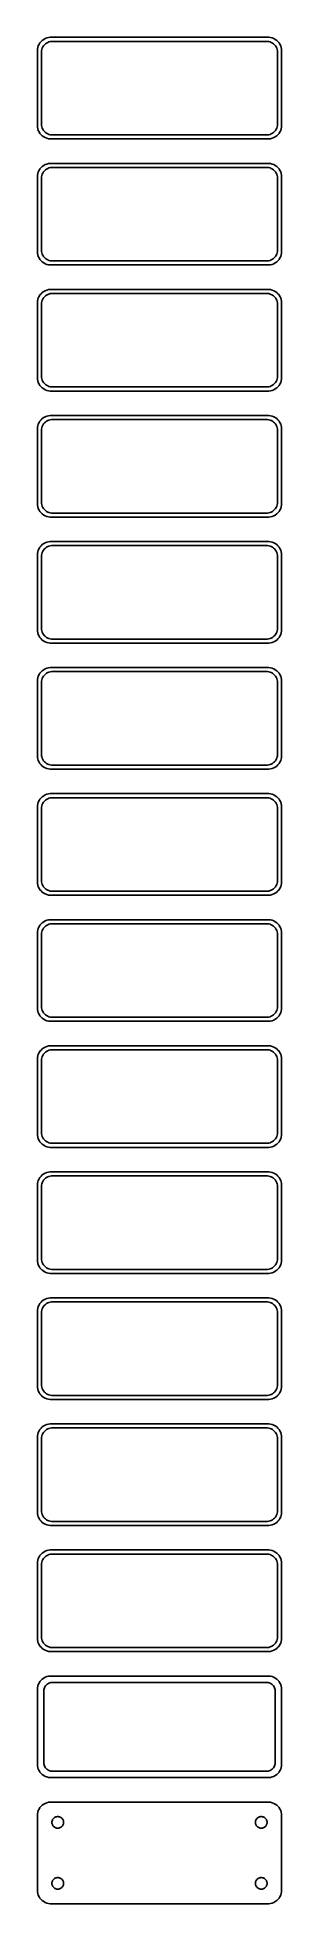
# Model space of a CAD drawing. Header units: metres. Extents: x -45 to 45, y 679 to 1367.
import ezdxf

# ---------------------------------------------------------------- set-up
doc = ezdxf.new("R2010")
doc.units = ezdxf.units.M

msp = doc.modelspace()

# ---------------------------------------------------------------- linework, layer by layer
for p, q in [((-44.8429, 1363.49), (-44.9606, 1362.88)), ((-44.6489, 1364.09), (-44.8429, 1363.49)), ((-44.3815, 1364.66), (-44.6489, 1364.09)), ((-44.0451, 1365.19), (-44.3815, 1364.66)), ((-43.6448, 1365.67), (-44.0451, 1365.19)), ((-43.1871, 1366.1), (-43.6448, 1365.67)), ((-43.3743, 1362.74), (-43.2191, 1363.22)), ((-43.2191, 1363.22), (-43.0052, 1363.68)), ((-42.6791, 1366.47), (-43.1871, 1366.1)), ((-43.0052, 1363.68), (-42.7361, 1364.1)), ((-42.7361, 1364.1), (-42.4159, 1364.49)), ((-42.1289, 1366.77), (-42.6791, 1366.47)), ((-42.4159, 1364.49), (-42.0497, 1364.83)), ((-41.5451, 1367.01), (-42.1289, 1366.77)), ((-42.0497, 1364.83), (-41.6433, 1365.13)), ((-41.6433, 1365.13), (-41.2031, 1365.37)), ((-40.9369, 1367.16), (-41.5451, 1367.01)), ((-41.2031, 1365.37), (-40.7361, 1365.55)), ((-40.3139, 1367.24), (-40.9369, 1367.16)), ((-40.7361, 1365.55), (-40.2495, 1365.68)), ((40.3139, 1367.24), (-40.3139, 1367.24)), ((-40.2495, 1365.68), (-39.7512, 1365.74)), ((-39.7512, 1365.74), (39.7512, 1365.74)), ((39.7512, 1365.74), (40.2495, 1365.68)), ((40.2495, 1365.68), (40.7361, 1365.55)), ((40.9369, 1367.16), (40.3139, 1367.24)), ((40.7361, 1365.55), (41.2031, 1365.37)), ((41.5451, 1367.01), (40.9369, 1367.16)), ((41.2031, 1365.37), (41.6433, 1365.13)), ((42.1289, 1366.77), (41.5451, 1367.01)), ((41.6433, 1365.13), (42.0497, 1364.83)), ((42.0497, 1364.83), (42.4159, 1364.49)), ((42.6791, 1366.47), (42.1289, 1366.77)), ((42.4159, 1364.49), (42.7361, 1364.1)), ((43.1871, 1366.1), (42.6791, 1366.47)), ((42.7361, 1364.1), (43.0052, 1363.68)), ((43.0052, 1363.68), (43.2191, 1363.22)), ((43.6448, 1365.67), (43.1871, 1366.1)), ((43.2191, 1363.22), (43.3743, 1362.74)), ((44.0451, 1365.19), (43.6448, 1365.67)), ((44.3815, 1364.66), (44.0451, 1365.19)), ((44.6489, 1364.09), (44.3815, 1364.66)), ((44.8429, 1363.49), (44.6489, 1364.09)), ((44.9606, 1362.88), (44.8429, 1363.49)), ((-44.9606, 1362.88), (-45, 1362.25)), ((-45, 1362.25), (-45, 1334.75)), ((-43.5, 1361.75), (-43.4685, 1362.25)), ((-43.5, 1335.25), (-43.5, 1361.75)), ((-43.4685, 1362.25), (-43.3743, 1362.74)), ((43.3743, 1362.74), (43.4685, 1362.25)), ((43.4685, 1362.25), (43.5, 1361.75)), ((43.5, 1361.75), (43.5, 1335.25)), ((45, 1362.25), (44.9606, 1362.88)), ((45, 1334.75), (45, 1362.25)), ((-45, 1334.75), (-44.9606, 1334.12)), ((-44.9606, 1334.12), (-44.8429, 1333.51)), ((-44.8429, 1333.51), (-44.6489, 1332.91)), ((-44.6489, 1332.91), (-44.3815, 1332.34)), ((-44.3815, 1332.34), (-44.0451, 1331.81)), ((-44.0451, 1331.81), (-43.6448, 1331.33)), ((-43.6448, 1331.33), (-43.1871, 1330.9)), ((-43.4685, 1334.75), (-43.5, 1335.25)), ((-43.3743, 1334.26), (-43.4685, 1334.75)), ((-43.2191, 1333.78), (-43.3743, 1334.26)), ((-43.0052, 1333.32), (-43.2191, 1333.78)), ((-43.1871, 1330.9), (-42.6791, 1330.53)), ((-42.7361, 1332.9), (-43.0052, 1333.32)), ((-42.4159, 1332.51), (-42.7361, 1332.9)), ((-42.6791, 1330.53), (-42.1289, 1330.23)), ((-42.0497, 1332.17), (-42.4159, 1332.51)), ((-42.1289, 1330.23), (-41.5451, 1329.99)), ((-41.6433, 1331.87), (-42.0497, 1332.17)), ((-41.2031, 1331.63), (-41.6433, 1331.87)), ((-41.5451, 1329.99), (-40.9369, 1329.84)), ((-40.7361, 1331.45), (-41.2031, 1331.63)), ((-40.9369, 1329.84), (-40.3139, 1329.76)), ((-40.2495, 1331.32), (-40.7361, 1331.45)), ((-40.3139, 1329.76), (40.3139, 1329.76)), ((-39.7512, 1331.26), (-40.2495, 1331.32)), ((39.7512, 1331.26), (-39.7512, 1331.26)), ((40.2495, 1331.32), (39.7512, 1331.26)), ((40.7361, 1331.45), (40.2495, 1331.32)), ((40.3139, 1329.76), (40.9369, 1329.84)), ((41.2031, 1331.63), (40.7361, 1331.45)), ((40.9369, 1329.84), (41.5451, 1329.99)), ((41.6433, 1331.87), (41.2031, 1331.63)), ((41.5451, 1329.99), (42.1289, 1330.23)), ((42.0497, 1332.17), (41.6433, 1331.87)), ((42.4159, 1332.51), (42.0497, 1332.17)), ((42.1289, 1330.23), (42.6791, 1330.53)), ((42.7361, 1332.9), (42.4159, 1332.51)), ((42.6791, 1330.53), (43.1871, 1330.9)), ((43.0052, 1333.32), (42.7361, 1332.9)), ((43.2191, 1333.78), (43.0052, 1333.32)), ((43.1871, 1330.9), (43.6448, 1331.33)), ((43.3743, 1334.26), (43.2191, 1333.78)), ((43.4685, 1334.75), (43.3743, 1334.26)), ((43.5, 1335.25), (43.4685, 1334.75)), ((43.6448, 1331.33), (44.0451, 1331.81)), ((44.0451, 1331.81), (44.3815, 1332.34)), ((44.3815, 1332.34), (44.6489, 1332.91)), ((44.6489, 1332.91), (44.8429, 1333.51)), ((44.8429, 1333.51), (44.9606, 1334.12)), ((44.9606, 1334.12), (45, 1334.75)), ((-44.9606, 1316.38), (-45, 1315.75)), ((-45, 1315.75), (-45, 1288.25)), ((-44.8429, 1316.99), (-44.9606, 1316.38)), ((-44.6489, 1317.59), (-44.8429, 1316.99)), ((-44.3815, 1318.16), (-44.6489, 1317.59)), ((-44.0451, 1318.69), (-44.3815, 1318.16)), ((-43.6448, 1319.17), (-44.0451, 1318.69)), ((-43.1871, 1319.6), (-43.6448, 1319.17)), ((-43.5, 1315.25), (-43.4685, 1315.75)), ((-43.5, 1288.75), (-43.5, 1315.25)), ((-43.4685, 1315.75), (-43.3743, 1316.24)), ((-43.3743, 1316.24), (-43.2191, 1316.72)), ((-43.2191, 1316.72), (-43.0052, 1317.18)), ((-42.6791, 1319.97), (-43.1871, 1319.6)), ((-43.0052, 1317.18), (-42.7361, 1317.6)), ((-42.7361, 1317.6), (-42.4159, 1317.99)), ((-42.1289, 1320.27), (-42.6791, 1319.97)), ((-42.4159, 1317.99), (-42.0497, 1318.33)), ((-41.5451, 1320.51), (-42.1289, 1320.27)), ((-42.0497, 1318.33), (-41.6433, 1318.63)), ((-41.6433, 1318.63), (-41.2031, 1318.87)), ((-40.9369, 1320.66), (-41.5451, 1320.51)), ((-41.2031, 1318.87), (-40.7361, 1319.05)), ((-40.3139, 1320.74), (-40.9369, 1320.66)), ((-40.7361, 1319.05), (-40.2495, 1319.18)), ((40.3139, 1320.74), (-40.3139, 1320.74)), ((-40.2495, 1319.18), (-39.7512, 1319.24)), ((-39.7512, 1319.24), (39.7512, 1319.24)), ((39.7512, 1319.24), (40.2495, 1319.18)), ((40.2495, 1319.18), (40.7361, 1319.05)), ((40.9369, 1320.66), (40.3139, 1320.74)), ((40.7361, 1319.05), (41.2031, 1318.87)), ((41.5451, 1320.51), (40.9369, 1320.66)), ((41.2031, 1318.87), (41.6433, 1318.63)), ((42.1289, 1320.27), (41.5451, 1320.51)), ((41.6433, 1318.63), (42.0497, 1318.33)), ((42.0497, 1318.33), (42.4159, 1317.99)), ((42.6791, 1319.97), (42.1289, 1320.27)), ((42.4159, 1317.99), (42.7361, 1317.6)), ((43.1871, 1319.6), (42.6791, 1319.97)), ((42.7361, 1317.6), (43.0052, 1317.18)), ((43.0052, 1317.18), (43.2191, 1316.72)), ((43.6448, 1319.17), (43.1871, 1319.6)), ((43.2191, 1316.72), (43.3743, 1316.24)), ((43.3743, 1316.24), (43.4685, 1315.75)), ((43.4685, 1315.75), (43.5, 1315.25)), ((43.5, 1315.25), (43.5, 1288.75)), ((44.0451, 1318.69), (43.6448, 1319.17)), ((44.3815, 1318.16), (44.0451, 1318.69)), ((44.6489, 1317.59), (44.3815, 1318.16)), ((44.8429, 1316.99), (44.6489, 1317.59)), ((44.9606, 1316.38), (44.8429, 1316.99)), ((45, 1315.75), (44.9606, 1316.38)), ((45, 1288.25), (45, 1315.75)), ((-45, 1288.25), (-44.9606, 1287.62)), ((-44.9606, 1287.62), (-44.8429, 1287.01)), ((-43.4685, 1288.25), (-43.5, 1288.75)), ((-43.3743, 1287.76), (-43.4685, 1288.25)), ((-43.2191, 1287.28), (-43.3743, 1287.76)), ((43.3743, 1287.76), (43.2191, 1287.28)), ((43.4685, 1288.25), (43.3743, 1287.76)), ((43.5, 1288.75), (43.4685, 1288.25)), ((44.8429, 1287.01), (44.9606, 1287.62)), ((44.9606, 1287.62), (45, 1288.25)), ((-44.8429, 1287.01), (-44.6489, 1286.41)), ((-44.6489, 1286.41), (-44.3815, 1285.84)), ((-44.3815, 1285.84), (-44.0451, 1285.31)), ((-44.0451, 1285.31), (-43.6448, 1284.83)), ((-43.6448, 1284.83), (-43.1871, 1284.4)), ((-43.0052, 1286.82), (-43.2191, 1287.28)), ((-43.1871, 1284.4), (-42.6791, 1284.03)), ((-42.7361, 1286.4), (-43.0052, 1286.82)), ((-42.4159, 1286.01), (-42.7361, 1286.4)), ((-42.6791, 1284.03), (-42.1289, 1283.73)), ((-42.0497, 1285.67), (-42.4159, 1286.01)), ((-42.1289, 1283.73), (-41.5451, 1283.49)), ((-41.6433, 1285.37), (-42.0497, 1285.67)), ((-41.2031, 1285.13), (-41.6433, 1285.37)), ((-41.5451, 1283.49), (-40.9369, 1283.34)), ((-40.7361, 1284.95), (-41.2031, 1285.13)), ((-40.9369, 1283.34), (-40.3139, 1283.26)), ((-40.2495, 1284.82), (-40.7361, 1284.95)), ((-40.3139, 1283.26), (40.3139, 1283.26)), ((-39.7512, 1284.76), (-40.2495, 1284.82)), ((39.7512, 1284.76), (-39.7512, 1284.76)), ((40.2495, 1284.82), (39.7512, 1284.76)), ((40.7361, 1284.95), (40.2495, 1284.82)), ((40.3139, 1283.26), (40.9369, 1283.34)), ((41.2031, 1285.13), (40.7361, 1284.95)), ((40.9369, 1283.34), (41.5451, 1283.49)), ((41.6433, 1285.37), (41.2031, 1285.13)), ((41.5451, 1283.49), (42.1289, 1283.73)), ((42.0497, 1285.67), (41.6433, 1285.37)), ((42.4159, 1286.01), (42.0497, 1285.67)), ((42.1289, 1283.73), (42.6791, 1284.03)), ((42.7361, 1286.4), (42.4159, 1286.01)), ((42.6791, 1284.03), (43.1871, 1284.4)), ((43.0052, 1286.82), (42.7361, 1286.4)), ((43.2191, 1287.28), (43.0052, 1286.82)), ((43.1871, 1284.4), (43.6448, 1284.83)), ((43.6448, 1284.83), (44.0451, 1285.31)), ((44.0451, 1285.31), (44.3815, 1285.84)), ((44.3815, 1285.84), (44.6489, 1286.41)), ((44.6489, 1286.41), (44.8429, 1287.01)), ((-42.1289, 1273.77), (-42.6791, 1273.47)), ((-41.5451, 1274.01), (-42.1289, 1273.77)), ((-40.9369, 1274.16), (-41.5451, 1274.01)), ((-40.3139, 1274.24), (-40.9369, 1274.16)), ((40.3139, 1274.24), (-40.3139, 1274.24)), ((40.9369, 1274.16), (40.3139, 1274.24)), ((41.5451, 1274.01), (40.9369, 1274.16)), ((42.1289, 1273.77), (41.5451, 1274.01)), ((42.6791, 1273.47), (42.1289, 1273.77)), ((-44.9606, 1269.88), (-45, 1269.25)), ((-45, 1269.25), (-45, 1241.75)), ((-44.8429, 1270.49), (-44.9606, 1269.88)), ((-44.6489, 1271.09), (-44.8429, 1270.49)), ((-44.3815, 1271.66), (-44.6489, 1271.09)), ((-44.0451, 1272.19), (-44.3815, 1271.66)), ((-43.6448, 1272.67), (-44.0451, 1272.19)), ((-43.1871, 1273.1), (-43.6448, 1272.67)), ((-43.5, 1268.75), (-43.4685, 1269.25)), ((-43.5, 1242.25), (-43.5, 1268.75)), ((-43.4685, 1269.25), (-43.3743, 1269.74)), ((-43.3743, 1269.74), (-43.2191, 1270.22)), ((-43.2191, 1270.22), (-43.0052, 1270.68)), ((-42.6791, 1273.47), (-43.1871, 1273.1)), ((-43.0052, 1270.68), (-42.7361, 1271.1)), ((-42.7361, 1271.1), (-42.4159, 1271.49)), ((-42.4159, 1271.49), (-42.0497, 1271.83)), ((-42.0497, 1271.83), (-41.6433, 1272.13)), ((-41.6433, 1272.13), (-41.2031, 1272.37)), ((-41.2031, 1272.37), (-40.7361, 1272.55)), ((-40.7361, 1272.55), (-40.2495, 1272.68)), ((-40.2495, 1272.68), (-39.7512, 1272.74)), ((-39.7512, 1272.74), (39.7512, 1272.74)), ((39.7512, 1272.74), (40.2495, 1272.68)), ((40.2495, 1272.68), (40.7361, 1272.55)), ((40.7361, 1272.55), (41.2031, 1272.37)), ((41.2031, 1272.37), (41.6433, 1272.13)), ((41.6433, 1272.13), (42.0497, 1271.83)), ((42.0497, 1271.83), (42.4159, 1271.49)), ((42.4159, 1271.49), (42.7361, 1271.1)), ((43.1871, 1273.1), (42.6791, 1273.47)), ((42.7361, 1271.1), (43.0052, 1270.68)), ((43.0052, 1270.68), (43.2191, 1270.22)), ((43.6448, 1272.67), (43.1871, 1273.1)), ((43.2191, 1270.22), (43.3743, 1269.74)), ((43.3743, 1269.74), (43.4685, 1269.25)), ((43.4685, 1269.25), (43.5, 1268.75)), ((43.5, 1268.75), (43.5, 1242.25)), ((44.0451, 1272.19), (43.6448, 1272.67)), ((44.3815, 1271.66), (44.0451, 1272.19)), ((44.6489, 1271.09), (44.3815, 1271.66)), ((44.8429, 1270.49), (44.6489, 1271.09)), ((44.9606, 1269.88), (44.8429, 1270.49)), ((45, 1269.25), (44.9606, 1269.88)), ((45, 1241.75), (45, 1269.25)), ((-45, 1241.75), (-44.9606, 1241.12)), ((-44.9606, 1241.12), (-44.8429, 1240.51)), ((-44.8429, 1240.51), (-44.6489, 1239.91)), ((-44.6489, 1239.91), (-44.3815, 1239.34)), ((-44.3815, 1239.34), (-44.0451, 1238.81)), ((-43.4685, 1241.75), (-43.5, 1242.25)), ((-43.3743, 1241.26), (-43.4685, 1241.75)), ((-43.2191, 1240.78), (-43.3743, 1241.26)), ((-43.0052, 1240.32), (-43.2191, 1240.78)), ((-42.7361, 1239.9), (-43.0052, 1240.32)), ((-42.4159, 1239.51), (-42.7361, 1239.9)), ((-42.0497, 1239.17), (-42.4159, 1239.51)), ((42.4159, 1239.51), (42.0497, 1239.17)), ((42.7361, 1239.9), (42.4159, 1239.51)), ((43.0052, 1240.32), (42.7361, 1239.9)), ((43.2191, 1240.78), (43.0052, 1240.32)), ((43.3743, 1241.26), (43.2191, 1240.78)), ((43.4685, 1241.75), (43.3743, 1241.26)), ((43.5, 1242.25), (43.4685, 1241.75)), ((44.0451, 1238.81), (44.3815, 1239.34)), ((44.3815, 1239.34), (44.6489, 1239.91)), ((44.6489, 1239.91), (44.8429, 1240.51)), ((44.8429, 1240.51), (44.9606, 1241.12)), ((44.9606, 1241.12), (45, 1241.75)), ((-44.0451, 1238.81), (-43.6448, 1238.33)), ((-43.6448, 1238.33), (-43.1871, 1237.9)), ((-43.1871, 1237.9), (-42.6791, 1237.53)), ((-42.6791, 1237.53), (-42.1289, 1237.23)), ((-42.1289, 1237.23), (-41.5451, 1236.99)), ((-41.6433, 1238.87), (-42.0497, 1239.17)), ((-41.2031, 1238.63), (-41.6433, 1238.87)), ((-41.5451, 1236.99), (-40.9369, 1236.84)), ((-40.7361, 1238.45), (-41.2031, 1238.63)), ((-40.9369, 1236.84), (-40.3139, 1236.76)), ((-40.2495, 1238.32), (-40.7361, 1238.45)), ((-40.3139, 1236.76), (40.3139, 1236.76)), ((-39.7512, 1238.26), (-40.2495, 1238.32)), ((39.7512, 1238.26), (-39.7512, 1238.26)), ((40.2495, 1238.32), (39.7512, 1238.26)), ((40.7361, 1238.45), (40.2495, 1238.32)), ((40.3139, 1236.76), (40.9369, 1236.84)), ((41.2031, 1238.63), (40.7361, 1238.45)), ((40.9369, 1236.84), (41.5451, 1236.99)), ((41.6433, 1238.87), (41.2031, 1238.63)), ((41.5451, 1236.99), (42.1289, 1237.23)), ((42.0497, 1239.17), (41.6433, 1238.87)), ((42.1289, 1237.23), (42.6791, 1237.53)), ((42.6791, 1237.53), (43.1871, 1237.9)), ((43.1871, 1237.9), (43.6448, 1238.33)), ((43.6448, 1238.33), (44.0451, 1238.81)), ((-44.0451, 1225.69), (-44.3815, 1225.16)), ((-43.6448, 1226.17), (-44.0451, 1225.69)), ((-43.1871, 1226.6), (-43.6448, 1226.17)), ((-42.6791, 1226.97), (-43.1871, 1226.6)), ((-42.1289, 1227.27), (-42.6791, 1226.97)), ((-41.5451, 1227.51), (-42.1289, 1227.27)), ((-42.0497, 1225.33), (-41.6433, 1225.63)), ((-41.6433, 1225.63), (-41.2031, 1225.87)), ((-40.9369, 1227.66), (-41.5451, 1227.51)), ((-41.2031, 1225.87), (-40.7361, 1226.05)), ((-40.3139, 1227.74), (-40.9369, 1227.66)), ((-40.7361, 1226.05), (-40.2495, 1226.18)), ((40.3139, 1227.74), (-40.3139, 1227.74)), ((-40.2495, 1226.18), (-39.7512, 1226.24)), ((-39.7512, 1226.24), (39.7512, 1226.24)), ((39.7512, 1226.24), (40.2495, 1226.18)), ((40.2495, 1226.18), (40.7361, 1226.05)), ((40.9369, 1227.66), (40.3139, 1227.74)), ((40.7361, 1226.05), (41.2031, 1225.87)), ((41.5451, 1227.51), (40.9369, 1227.66)), ((41.2031, 1225.87), (41.6433, 1225.63)), ((42.1289, 1227.27), (41.5451, 1227.51)), ((41.6433, 1225.63), (42.0497, 1225.33)), ((42.6791, 1226.97), (42.1289, 1227.27)), ((43.1871, 1226.6), (42.6791, 1226.97)), ((43.6448, 1226.17), (43.1871, 1226.6)), ((44.0451, 1225.69), (43.6448, 1226.17)), ((44.3815, 1225.16), (44.0451, 1225.69)), ((-44.9606, 1223.38), (-45, 1222.75)), ((-45, 1222.75), (-45, 1195.25)), ((-44.8429, 1223.99), (-44.9606, 1223.38)), ((-44.6489, 1224.59), (-44.8429, 1223.99)), ((-44.3815, 1225.16), (-44.6489, 1224.59)), ((-43.5, 1222.25), (-43.4685, 1222.75)), ((-43.5, 1195.75), (-43.5, 1222.25)), ((-43.4685, 1222.75), (-43.3743, 1223.24)), ((-43.3743, 1223.24), (-43.2191, 1223.72)), ((-43.2191, 1223.72), (-43.0052, 1224.18)), ((-43.0052, 1224.18), (-42.7361, 1224.6)), ((-42.7361, 1224.6), (-42.4159, 1224.99)), ((-42.4159, 1224.99), (-42.0497, 1225.33)), ((42.0497, 1225.33), (42.4159, 1224.99)), ((42.4159, 1224.99), (42.7361, 1224.6)), ((42.7361, 1224.6), (43.0052, 1224.18)), ((43.0052, 1224.18), (43.2191, 1223.72)), ((43.2191, 1223.72), (43.3743, 1223.24)), ((43.3743, 1223.24), (43.4685, 1222.75)), ((43.4685, 1222.75), (43.5, 1222.25)), ((43.5, 1222.25), (43.5, 1195.75)), ((44.6489, 1224.59), (44.3815, 1225.16)), ((44.8429, 1223.99), (44.6489, 1224.59)), ((44.9606, 1223.38), (44.8429, 1223.99)), ((45, 1222.75), (44.9606, 1223.38)), ((45, 1195.25), (45, 1222.75)), ((-45, 1195.25), (-44.9606, 1194.62)), ((-44.9606, 1194.62), (-44.8429, 1194.01)), ((-44.8429, 1194.01), (-44.6489, 1193.41)), ((-44.6489, 1193.41), (-44.3815, 1192.84)), ((-44.3815, 1192.84), (-44.0451, 1192.31)), ((-44.0451, 1192.31), (-43.6448, 1191.83)), ((-43.6448, 1191.83), (-43.1871, 1191.4)), ((-43.4685, 1195.25), (-43.5, 1195.75)), ((-43.3743, 1194.76), (-43.4685, 1195.25)), ((-43.2191, 1194.28), (-43.3743, 1194.76)), ((-43.0052, 1193.82), (-43.2191, 1194.28)), ((-43.1871, 1191.4), (-42.6791, 1191.03)), ((-42.7361, 1193.4), (-43.0052, 1193.82)), ((-42.4159, 1193.01), (-42.7361, 1193.4)), ((-42.0497, 1192.67), (-42.4159, 1193.01)), ((-41.6433, 1192.37), (-42.0497, 1192.67)), ((-41.2031, 1192.13), (-41.6433, 1192.37)), ((-40.7361, 1191.95), (-41.2031, 1192.13)), ((-40.2495, 1191.82), (-40.7361, 1191.95)), ((-39.7512, 1191.76), (-40.2495, 1191.82)), ((39.7512, 1191.76), (-39.7512, 1191.76)), ((40.2495, 1191.82), (39.7512, 1191.76)), ((40.7361, 1191.95), (40.2495, 1191.82)), ((41.2031, 1192.13), (40.7361, 1191.95)), ((41.6433, 1192.37), (41.2031, 1192.13)), ((42.0497, 1192.67), (41.6433, 1192.37)), ((42.4159, 1193.01), (42.0497, 1192.67)), ((42.7361, 1193.4), (42.4159, 1193.01)), ((42.6791, 1191.03), (43.1871, 1191.4)), ((43.0052, 1193.82), (42.7361, 1193.4)), ((43.2191, 1194.28), (43.0052, 1193.82)), ((43.1871, 1191.4), (43.6448, 1191.83)), ((43.3743, 1194.76), (43.2191, 1194.28)), ((43.4685, 1195.25), (43.3743, 1194.76)), ((43.5, 1195.75), (43.4685, 1195.25)), ((43.6448, 1191.83), (44.0451, 1192.31)), ((44.0451, 1192.31), (44.3815, 1192.84)), ((44.3815, 1192.84), (44.6489, 1193.41)), ((44.6489, 1193.41), (44.8429, 1194.01)), ((44.8429, 1194.01), (44.9606, 1194.62)), ((44.9606, 1194.62), (45, 1195.25)), ((-42.6791, 1191.03), (-42.1289, 1190.73)), ((-42.1289, 1190.73), (-41.5451, 1190.49)), ((-41.5451, 1190.49), (-40.9369, 1190.34)), ((-40.9369, 1190.34), (-40.3139, 1190.26)), ((-40.3139, 1190.26), (40.3139, 1190.26)), ((40.3139, 1190.26), (40.9369, 1190.34)), ((40.9369, 1190.34), (41.5451, 1190.49)), ((41.5451, 1190.49), (42.1289, 1190.73)), ((42.1289, 1190.73), (42.6791, 1191.03)), ((-44.8429, 1177.49), (-44.9606, 1176.88)), ((-44.6489, 1178.09), (-44.8429, 1177.49)), ((-44.3815, 1178.66), (-44.6489, 1178.09)), ((-44.0451, 1179.19), (-44.3815, 1178.66)), ((-43.6448, 1179.67), (-44.0451, 1179.19)), ((-43.1871, 1180.1), (-43.6448, 1179.67)), ((-43.2191, 1177.22), (-43.0052, 1177.68)), ((-42.6791, 1180.47), (-43.1871, 1180.1)), ((-43.0052, 1177.68), (-42.7361, 1178.1)), ((-42.7361, 1178.1), (-42.4159, 1178.49)), ((-42.1289, 1180.77), (-42.6791, 1180.47)), ((-42.4159, 1178.49), (-42.0497, 1178.83)), ((-41.5451, 1181.01), (-42.1289, 1180.77)), ((-42.0497, 1178.83), (-41.6433, 1179.13)), ((-41.6433, 1179.13), (-41.2031, 1179.37)), ((-40.9369, 1181.16), (-41.5451, 1181.01)), ((-41.2031, 1179.37), (-40.7361, 1179.55)), ((-40.3139, 1181.24), (-40.9369, 1181.16)), ((-40.7361, 1179.55), (-40.2495, 1179.68)), ((40.3139, 1181.24), (-40.3139, 1181.24)), ((-40.2495, 1179.68), (-39.7512, 1179.74)), ((-39.7512, 1179.74), (39.7512, 1179.74)), ((39.7512, 1179.74), (40.2495, 1179.68)), ((40.2495, 1179.68), (40.7361, 1179.55)), ((40.9369, 1181.16), (40.3139, 1181.24)), ((40.7361, 1179.55), (41.2031, 1179.37)), ((41.5451, 1181.01), (40.9369, 1181.16)), ((41.2031, 1179.37), (41.6433, 1179.13)), ((42.1289, 1180.77), (41.5451, 1181.01)), ((41.6433, 1179.13), (42.0497, 1178.83)), ((42.0497, 1178.83), (42.4159, 1178.49)), ((42.6791, 1180.47), (42.1289, 1180.77)), ((42.4159, 1178.49), (42.7361, 1178.1)), ((43.1871, 1180.1), (42.6791, 1180.47)), ((42.7361, 1178.1), (43.0052, 1177.68)), ((43.0052, 1177.68), (43.2191, 1177.22)), ((43.6448, 1179.67), (43.1871, 1180.1)), ((44.0451, 1179.19), (43.6448, 1179.67)), ((44.3815, 1178.66), (44.0451, 1179.19)), ((44.6489, 1178.09), (44.3815, 1178.66)), ((44.8429, 1177.49), (44.6489, 1178.09)), ((44.9606, 1176.88), (44.8429, 1177.49)), ((-44.9606, 1176.88), (-45, 1176.25)), ((-45, 1176.25), (-45, 1148.75)), ((-43.5, 1175.75), (-43.4685, 1176.25)), ((-43.5, 1149.25), (-43.5, 1175.75)), ((-43.4685, 1176.25), (-43.3743, 1176.74)), ((-43.3743, 1176.74), (-43.2191, 1177.22)), ((43.2191, 1177.22), (43.3743, 1176.74)), ((43.3743, 1176.74), (43.4685, 1176.25)), ((43.4685, 1176.25), (43.5, 1175.75)), ((43.5, 1175.75), (43.5, 1149.25)), ((45, 1176.25), (44.9606, 1176.88)), ((45, 1148.75), (45, 1176.25)), ((-45, 1148.75), (-44.9606, 1148.12)), ((-44.9606, 1148.12), (-44.8429, 1147.51)), ((-44.8429, 1147.51), (-44.6489, 1146.91)), ((-44.6489, 1146.91), (-44.3815, 1146.34)), ((-44.3815, 1146.34), (-44.0451, 1145.81)), ((-44.0451, 1145.81), (-43.6448, 1145.33)), ((-43.6448, 1145.33), (-43.1871, 1144.9)), ((-43.4685, 1148.75), (-43.5, 1149.25)), ((-43.3743, 1148.26), (-43.4685, 1148.75)), ((-43.2191, 1147.78), (-43.3743, 1148.26)), ((-43.0052, 1147.32), (-43.2191, 1147.78)), ((-43.1871, 1144.9), (-42.6791, 1144.53)), ((-42.7361, 1146.9), (-43.0052, 1147.32)), ((-42.4159, 1146.51), (-42.7361, 1146.9)), ((-42.6791, 1144.53), (-42.1289, 1144.23)), ((-42.0497, 1146.17), (-42.4159, 1146.51)), ((-42.1289, 1144.23), (-41.5451, 1143.99)), ((-41.6433, 1145.87), (-42.0497, 1146.17)), ((-41.2031, 1145.63), (-41.6433, 1145.87)), ((-41.5451, 1143.99), (-40.9369, 1143.84)), ((-40.7361, 1145.45), (-41.2031, 1145.63)), ((-40.9369, 1143.84), (-40.3139, 1143.76)), ((-40.2495, 1145.32), (-40.7361, 1145.45)), ((-40.3139, 1143.76), (40.3139, 1143.76)), ((-39.7512, 1145.26), (-40.2495, 1145.32)), ((39.7512, 1145.26), (-39.7512, 1145.26)), ((40.2495, 1145.32), (39.7512, 1145.26)), ((40.7361, 1145.45), (40.2495, 1145.32)), ((40.3139, 1143.76), (40.9369, 1143.84)), ((41.2031, 1145.63), (40.7361, 1145.45)), ((40.9369, 1143.84), (41.5451, 1143.99)), ((41.6433, 1145.87), (41.2031, 1145.63)), ((41.5451, 1143.99), (42.1289, 1144.23)), ((42.0497, 1146.17), (41.6433, 1145.87)), ((42.4159, 1146.51), (42.0497, 1146.17)), ((42.1289, 1144.23), (42.6791, 1144.53)), ((42.7361, 1146.9), (42.4159, 1146.51)), ((42.6791, 1144.53), (43.1871, 1144.9)), ((43.0052, 1147.32), (42.7361, 1146.9)), ((43.2191, 1147.78), (43.0052, 1147.32)), ((43.1871, 1144.9), (43.6448, 1145.33)), ((43.3743, 1148.26), (43.2191, 1147.78)), ((43.4685, 1148.75), (43.3743, 1148.26)), ((43.5, 1149.25), (43.4685, 1148.75)), ((43.6448, 1145.33), (44.0451, 1145.81)), ((44.0451, 1145.81), (44.3815, 1146.34)), ((44.3815, 1146.34), (44.6489, 1146.91)), ((44.6489, 1146.91), (44.8429, 1147.51)), ((44.8429, 1147.51), (44.9606, 1148.12)), ((44.9606, 1148.12), (45, 1148.75)), ((-44.9606, 1130.38), (-45, 1129.75)), ((-45, 1129.75), (-45, 1102.25)), ((-44.8429, 1130.99), (-44.9606, 1130.38)), ((-44.6489, 1131.59), (-44.8429, 1130.99)), ((-44.3815, 1132.16), (-44.6489, 1131.59)), ((-44.0451, 1132.69), (-44.3815, 1132.16)), ((-43.6448, 1133.17), (-44.0451, 1132.69)), ((-43.1871, 1133.6), (-43.6448, 1133.17)), ((-43.5, 1129.25), (-43.4685, 1129.75)), ((-43.5, 1102.75), (-43.5, 1129.25)), ((-43.4685, 1129.75), (-43.3743, 1130.24)), ((-43.3743, 1130.24), (-43.2191, 1130.72)), ((-43.2191, 1130.72), (-43.0052, 1131.18)), ((-42.6791, 1133.97), (-43.1871, 1133.6)), ((-43.0052, 1131.18), (-42.7361, 1131.6)), ((-42.7361, 1131.6), (-42.4159, 1131.99)), ((-42.1289, 1134.27), (-42.6791, 1133.97)), ((-42.4159, 1131.99), (-42.0497, 1132.33)), ((-41.5451, 1134.51), (-42.1289, 1134.27)), ((-42.0497, 1132.33), (-41.6433, 1132.63)), ((-41.6433, 1132.63), (-41.2031, 1132.87)), ((-40.9369, 1134.66), (-41.5451, 1134.51)), ((-41.2031, 1132.87), (-40.7361, 1133.05)), ((-40.3139, 1134.74), (-40.9369, 1134.66)), ((-40.7361, 1133.05), (-40.2495, 1133.18)), ((40.3139, 1134.74), (-40.3139, 1134.74)), ((-40.2495, 1133.18), (-39.7512, 1133.24)), ((-39.7512, 1133.24), (39.7512, 1133.24)), ((39.7512, 1133.24), (40.2495, 1133.18)), ((40.2495, 1133.18), (40.7361, 1133.05)), ((40.9369, 1134.66), (40.3139, 1134.74)), ((40.7361, 1133.05), (41.2031, 1132.87)), ((41.5451, 1134.51), (40.9369, 1134.66)), ((41.2031, 1132.87), (41.6433, 1132.63)), ((42.1289, 1134.27), (41.5451, 1134.51)), ((41.6433, 1132.63), (42.0497, 1132.33)), ((42.0497, 1132.33), (42.4159, 1131.99)), ((42.6791, 1133.97), (42.1289, 1134.27)), ((42.4159, 1131.99), (42.7361, 1131.6)), ((43.1871, 1133.6), (42.6791, 1133.97)), ((42.7361, 1131.6), (43.0052, 1131.18)), ((43.0052, 1131.18), (43.2191, 1130.72)), ((43.6448, 1133.17), (43.1871, 1133.6)), ((43.2191, 1130.72), (43.3743, 1130.24)), ((43.3743, 1130.24), (43.4685, 1129.75)), ((43.4685, 1129.75), (43.5, 1129.25)), ((43.5, 1129.25), (43.5, 1102.75)), ((44.0451, 1132.69), (43.6448, 1133.17)), ((44.3815, 1132.16), (44.0451, 1132.69)), ((44.6489, 1131.59), (44.3815, 1132.16)), ((44.8429, 1130.99), (44.6489, 1131.59)), ((44.9606, 1130.38), (44.8429, 1130.99)), ((45, 1129.75), (44.9606, 1130.38)), ((45, 1102.25), (45, 1129.75)), ((-45, 1102.25), (-44.9606, 1101.62)), ((-44.9606, 1101.62), (-44.8429, 1101.01)), ((-43.4685, 1102.25), (-43.5, 1102.75)), ((-43.3743, 1101.76), (-43.4685, 1102.25)), ((-43.2191, 1101.28), (-43.3743, 1101.76)), ((43.3743, 1101.76), (43.2191, 1101.28)), ((43.4685, 1102.25), (43.3743, 1101.76)), ((43.5, 1102.75), (43.4685, 1102.25)), ((44.8429, 1101.01), (44.9606, 1101.62)), ((44.9606, 1101.62), (45, 1102.25)), ((-44.8429, 1101.01), (-44.6489, 1100.41)), ((-44.6489, 1100.41), (-44.3815, 1099.84)), ((-44.3815, 1099.84), (-44.0451, 1099.31)), ((-44.0451, 1099.31), (-43.6448, 1098.83)), ((-43.6448, 1098.83), (-43.1871, 1098.4)), ((-43.0052, 1100.82), (-43.2191, 1101.28)), ((-43.1871, 1098.4), (-42.6791, 1098.03)), ((-42.7361, 1100.4), (-43.0052, 1100.82)), ((-42.4159, 1100.01), (-42.7361, 1100.4)), ((-42.6791, 1098.03), (-42.1289, 1097.73)), ((-42.0497, 1099.67), (-42.4159, 1100.01)), ((-42.1289, 1097.73), (-41.5451, 1097.49)), ((-41.6433, 1099.37), (-42.0497, 1099.67)), ((-41.2031, 1099.13), (-41.6433, 1099.37)), ((-41.5451, 1097.49), (-40.9369, 1097.34)), ((-40.7361, 1098.95), (-41.2031, 1099.13)), ((-40.9369, 1097.34), (-40.3139, 1097.26)), ((-40.2495, 1098.82), (-40.7361, 1098.95)), ((-40.3139, 1097.26), (40.3139, 1097.26)), ((-39.7512, 1098.76), (-40.2495, 1098.82)), ((39.7512, 1098.76), (-39.7512, 1098.76)), ((40.2495, 1098.82), (39.7512, 1098.76)), ((40.7361, 1098.95), (40.2495, 1098.82)), ((40.3139, 1097.26), (40.9369, 1097.34)), ((41.2031, 1099.13), (40.7361, 1098.95)), ((40.9369, 1097.34), (41.5451, 1097.49)), ((41.6433, 1099.37), (41.2031, 1099.13)), ((41.5451, 1097.49), (42.1289, 1097.73)), ((42.0497, 1099.67), (41.6433, 1099.37)), ((42.4159, 1100.01), (42.0497, 1099.67)), ((42.1289, 1097.73), (42.6791, 1098.03)), ((42.7361, 1100.4), (42.4159, 1100.01)), ((42.6791, 1098.03), (43.1871, 1098.4)), ((43.0052, 1100.82), (42.7361, 1100.4)), ((43.2191, 1101.28), (43.0052, 1100.82)), ((43.1871, 1098.4), (43.6448, 1098.83)), ((43.6448, 1098.83), (44.0451, 1099.31)), ((44.0451, 1099.31), (44.3815, 1099.84)), ((44.3815, 1099.84), (44.6489, 1100.41)), ((44.6489, 1100.41), (44.8429, 1101.01)), ((-41.5451, 1088.01), (-42.1289, 1087.77)), ((-40.9369, 1088.16), (-41.5451, 1088.01)), ((-40.3139, 1088.24), (-40.9369, 1088.16)), ((40.3139, 1088.24), (-40.3139, 1088.24)), ((40.9369, 1088.16), (40.3139, 1088.24)), ((41.5451, 1088.01), (40.9369, 1088.16)), ((42.1289, 1087.77), (41.5451, 1088.01)), ((-44.9606, 1083.88), (-45, 1083.25)), ((-45, 1083.25), (-45, 1055.75)), ((-44.8429, 1084.49), (-44.9606, 1083.88)), ((-44.6489, 1085.09), (-44.8429, 1084.49)), ((-44.3815, 1085.66), (-44.6489, 1085.09)), ((-44.0451, 1086.19), (-44.3815, 1085.66)), ((-43.6448, 1086.67), (-44.0451, 1086.19)), ((-43.1871, 1087.1), (-43.6448, 1086.67)), ((-43.5, 1082.75), (-43.4685, 1083.25)), ((-43.5, 1056.25), (-43.5, 1082.75)), ((-43.4685, 1083.25), (-43.3743, 1083.74)), ((-43.3743, 1083.74), (-43.2191, 1084.22)), ((-43.2191, 1084.22), (-43.0052, 1084.68)), ((-42.6791, 1087.47), (-43.1871, 1087.1)), ((-43.0052, 1084.68), (-42.7361, 1085.1)), ((-42.7361, 1085.1), (-42.4159, 1085.49)), ((-42.1289, 1087.77), (-42.6791, 1087.47)), ((-42.4159, 1085.49), (-42.0497, 1085.83)), ((-42.0497, 1085.83), (-41.6433, 1086.13)), ((-41.6433, 1086.13), (-41.2031, 1086.37)), ((-41.2031, 1086.37), (-40.7361, 1086.55)), ((-40.7361, 1086.55), (-40.2495, 1086.68)), ((-40.2495, 1086.68), (-39.7512, 1086.74)), ((-39.7512, 1086.74), (39.7512, 1086.74)), ((39.7512, 1086.74), (40.2495, 1086.68)), ((40.2495, 1086.68), (40.7361, 1086.55)), ((40.7361, 1086.55), (41.2031, 1086.37)), ((41.2031, 1086.37), (41.6433, 1086.13)), ((41.6433, 1086.13), (42.0497, 1085.83)), ((42.0497, 1085.83), (42.4159, 1085.49)), ((42.6791, 1087.47), (42.1289, 1087.77)), ((42.4159, 1085.49), (42.7361, 1085.1)), ((43.1871, 1087.1), (42.6791, 1087.47)), ((42.7361, 1085.1), (43.0052, 1084.68)), ((43.0052, 1084.68), (43.2191, 1084.22)), ((43.6448, 1086.67), (43.1871, 1087.1)), ((43.2191, 1084.22), (43.3743, 1083.74)), ((43.3743, 1083.74), (43.4685, 1083.25)), ((43.4685, 1083.25), (43.5, 1082.75)), ((43.5, 1082.75), (43.5, 1056.25)), ((44.0451, 1086.19), (43.6448, 1086.67)), ((44.3815, 1085.66), (44.0451, 1086.19)), ((44.6489, 1085.09), (44.3815, 1085.66)), ((44.8429, 1084.49), (44.6489, 1085.09)), ((44.9606, 1083.88), (44.8429, 1084.49)), ((45, 1083.25), (44.9606, 1083.88)), ((45, 1055.75), (45, 1083.25)), ((-45, 1055.75), (-44.9606, 1055.12)), ((-44.9606, 1055.12), (-44.8429, 1054.51)), ((-44.8429, 1054.51), (-44.6489, 1053.91)), ((-44.6489, 1053.91), (-44.3815, 1053.34)), ((-43.4685, 1055.75), (-43.5, 1056.25)), ((-43.3743, 1055.26), (-43.4685, 1055.75)), ((-43.2191, 1054.78), (-43.3743, 1055.26)), ((-43.0052, 1054.32), (-43.2191, 1054.78)), ((-42.7361, 1053.9), (-43.0052, 1054.32)), ((-42.4159, 1053.51), (-42.7361, 1053.9)), ((-42.0497, 1053.17), (-42.4159, 1053.51)), ((42.4159, 1053.51), (42.0497, 1053.17)), ((42.7361, 1053.9), (42.4159, 1053.51)), ((43.0052, 1054.32), (42.7361, 1053.9)), ((43.2191, 1054.78), (43.0052, 1054.32)), ((43.3743, 1055.26), (43.2191, 1054.78)), ((43.4685, 1055.75), (43.3743, 1055.26)), ((43.5, 1056.25), (43.4685, 1055.75)), ((44.3815, 1053.34), (44.6489, 1053.91)), ((44.6489, 1053.91), (44.8429, 1054.51)), ((44.8429, 1054.51), (44.9606, 1055.12)), ((44.9606, 1055.12), (45, 1055.75)), ((-44.3815, 1053.34), (-44.0451, 1052.81)), ((-44.0451, 1052.81), (-43.6448, 1052.33)), ((-43.6448, 1052.33), (-43.1871, 1051.9)), ((-43.1871, 1051.9), (-42.6791, 1051.53)), ((-42.6791, 1051.53), (-42.1289, 1051.23)), ((-42.1289, 1051.23), (-41.5451, 1050.99)), ((-41.6433, 1052.87), (-42.0497, 1053.17)), ((-41.2031, 1052.63), (-41.6433, 1052.87)), ((-41.5451, 1050.99), (-40.9369, 1050.84)), ((-40.7361, 1052.45), (-41.2031, 1052.63)), ((-40.9369, 1050.84), (-40.3139, 1050.76)), ((-40.2495, 1052.32), (-40.7361, 1052.45)), ((-40.3139, 1050.76), (40.3139, 1050.76)), ((-39.7512, 1052.26), (-40.2495, 1052.32)), ((39.7512, 1052.26), (-39.7512, 1052.26)), ((40.2495, 1052.32), (39.7512, 1052.26)), ((40.7361, 1052.45), (40.2495, 1052.32)), ((40.3139, 1050.76), (40.9369, 1050.84)), ((41.2031, 1052.63), (40.7361, 1052.45)), ((40.9369, 1050.84), (41.5451, 1050.99)), ((41.6433, 1052.87), (41.2031, 1052.63)), ((41.5451, 1050.99), (42.1289, 1051.23)), ((42.0497, 1053.17), (41.6433, 1052.87)), ((42.1289, 1051.23), (42.6791, 1051.53)), ((42.6791, 1051.53), (43.1871, 1051.9)), ((43.1871, 1051.9), (43.6448, 1052.33)), ((43.6448, 1052.33), (44.0451, 1052.81)), ((44.0451, 1052.81), (44.3815, 1053.34)), ((-44.0451, 1039.69), (-44.3815, 1039.16)), ((-43.6448, 1040.17), (-44.0451, 1039.69)), ((-43.1871, 1040.6), (-43.6448, 1040.17)), ((-42.6791, 1040.97), (-43.1871, 1040.6)), ((-42.1289, 1041.27), (-42.6791, 1040.97)), ((-41.5451, 1041.51), (-42.1289, 1041.27)), ((-42.0497, 1039.33), (-41.6433, 1039.63)), ((-41.6433, 1039.63), (-41.2031, 1039.87)), ((-40.9369, 1041.66), (-41.5451, 1041.51)), ((-41.2031, 1039.87), (-40.7361, 1040.05)), ((-40.3139, 1041.74), (-40.9369, 1041.66)), ((-40.7361, 1040.05), (-40.2495, 1040.18)), ((40.3139, 1041.74), (-40.3139, 1041.74)), ((-40.2495, 1040.18), (-39.7512, 1040.24)), ((-39.7512, 1040.24), (39.7512, 1040.24)), ((39.7512, 1040.24), (40.2495, 1040.18)), ((40.2495, 1040.18), (40.7361, 1040.05)), ((40.9369, 1041.66), (40.3139, 1041.74)), ((40.7361, 1040.05), (41.2031, 1039.87)), ((41.5451, 1041.51), (40.9369, 1041.66)), ((41.2031, 1039.87), (41.6433, 1039.63)), ((42.1289, 1041.27), (41.5451, 1041.51)), ((41.6433, 1039.63), (42.0497, 1039.33)), ((42.6791, 1040.97), (42.1289, 1041.27)), ((43.1871, 1040.6), (42.6791, 1040.97)), ((43.6448, 1040.17), (43.1871, 1040.6)), ((44.0451, 1039.69), (43.6448, 1040.17)), ((44.3815, 1039.16), (44.0451, 1039.69)), ((-44.9606, 1037.38), (-45, 1036.75)), ((-45, 1036.75), (-45, 1009.25)), ((-44.8429, 1037.99), (-44.9606, 1037.38)), ((-44.6489, 1038.59), (-44.8429, 1037.99)), ((-44.3815, 1039.16), (-44.6489, 1038.59)), ((-43.5, 1036.25), (-43.4685, 1036.75)), ((-43.5, 1009.75), (-43.5, 1036.25)), ((-43.4685, 1036.75), (-43.3743, 1037.24)), ((-43.3743, 1037.24), (-43.2191, 1037.72)), ((-43.2191, 1037.72), (-43.0052, 1038.18)), ((-43.0052, 1038.18), (-42.7361, 1038.6)), ((-42.7361, 1038.6), (-42.4159, 1038.99)), ((-42.4159, 1038.99), (-42.0497, 1039.33)), ((42.0497, 1039.33), (42.4159, 1038.99)), ((42.4159, 1038.99), (42.7361, 1038.6)), ((42.7361, 1038.6), (43.0052, 1038.18)), ((43.0052, 1038.18), (43.2191, 1037.72)), ((43.2191, 1037.72), (43.3743, 1037.24)), ((43.3743, 1037.24), (43.4685, 1036.75)), ((43.4685, 1036.75), (43.5, 1036.25)), ((43.5, 1036.25), (43.5, 1009.75)), ((44.6489, 1038.59), (44.3815, 1039.16)), ((44.8429, 1037.99), (44.6489, 1038.59)), ((44.9606, 1037.38), (44.8429, 1037.99)), ((45, 1036.75), (44.9606, 1037.38)), ((45, 1009.25), (45, 1036.75)), ((-45, 1009.25), (-44.9606, 1008.62)), ((-44.9606, 1008.62), (-44.8429, 1008.01)), ((-44.8429, 1008.01), (-44.6489, 1007.41)), ((-44.6489, 1007.41), (-44.3815, 1006.84)), ((-44.3815, 1006.84), (-44.0451, 1006.31)), ((-44.0451, 1006.31), (-43.6448, 1005.83)), ((-43.6448, 1005.83), (-43.1871, 1005.4)), ((-43.4685, 1009.25), (-43.5, 1009.75)), ((-43.3743, 1008.76), (-43.4685, 1009.25)), ((-43.2191, 1008.28), (-43.3743, 1008.76)), ((-43.0052, 1007.82), (-43.2191, 1008.28)), ((-43.1871, 1005.4), (-42.6791, 1005.03)), ((-42.7361, 1007.4), (-43.0052, 1007.82)), ((-42.4159, 1007.01), (-42.7361, 1007.4)), ((-42.0497, 1006.67), (-42.4159, 1007.01)), ((-41.6433, 1006.37), (-42.0497, 1006.67)), ((-41.2031, 1006.13), (-41.6433, 1006.37)), ((-40.7361, 1005.95), (-41.2031, 1006.13)), ((-40.2495, 1005.82), (-40.7361, 1005.95)), ((-39.7512, 1005.76), (-40.2495, 1005.82)), ((39.7512, 1005.76), (-39.7512, 1005.76)), ((40.2495, 1005.82), (39.7512, 1005.76)), ((40.7361, 1005.95), (40.2495, 1005.82)), ((41.2031, 1006.13), (40.7361, 1005.95)), ((41.6433, 1006.37), (41.2031, 1006.13)), ((42.0497, 1006.67), (41.6433, 1006.37)), ((42.4159, 1007.01), (42.0497, 1006.67)), ((42.7361, 1007.4), (42.4159, 1007.01)), ((42.6791, 1005.03), (43.1871, 1005.4)), ((43.0052, 1007.82), (42.7361, 1007.4)), ((43.2191, 1008.28), (43.0052, 1007.82)), ((43.1871, 1005.4), (43.6448, 1005.83)), ((43.3743, 1008.76), (43.2191, 1008.28)), ((43.4685, 1009.25), (43.3743, 1008.76)), ((43.5, 1009.75), (43.4685, 1009.25)), ((43.6448, 1005.83), (44.0451, 1006.31)), ((44.0451, 1006.31), (44.3815, 1006.84)), ((44.3815, 1006.84), (44.6489, 1007.41)), ((44.6489, 1007.41), (44.8429, 1008.01)), ((44.8429, 1008.01), (44.9606, 1008.62)), ((44.9606, 1008.62), (45, 1009.25)), ((-42.6791, 1005.03), (-42.1289, 1004.73)), ((-42.1289, 1004.73), (-41.5451, 1004.49)), ((-41.5451, 1004.49), (-40.9369, 1004.34)), ((-40.9369, 1004.34), (-40.3139, 1004.26)), ((-40.3139, 1004.26), (40.3139, 1004.26)), ((40.3139, 1004.26), (40.9369, 1004.34)), ((40.9369, 1004.34), (41.5451, 1004.49)), ((41.5451, 1004.49), (42.1289, 1004.73)), ((42.1289, 1004.73), (42.6791, 1005.03)), ((-44.8429, 991.493), (-44.9606, 990.877)), ((-44.6489, 992.091), (-44.8429, 991.493)), ((-44.3815, 992.659), (-44.6489, 992.091)), ((-44.0451, 993.189), (-44.3815, 992.659)), ((-43.6448, 993.673), (-44.0451, 993.189)), ((-43.1871, 994.103), (-43.6448, 993.673)), ((-43.2191, 991.222), (-43.0052, 991.677)), ((-42.6791, 994.472), (-43.1871, 994.103)), ((-43.0052, 991.677), (-42.7361, 992.101)), ((-42.7361, 992.101), (-42.4159, 992.488)), ((-42.1289, 994.774), (-42.6791, 994.472)), ((-42.4159, 992.488), (-42.0497, 992.832)), ((-41.5451, 995.005), (-42.1289, 994.774)), ((-42.0497, 992.832), (-41.6433, 993.127)), ((-41.6433, 993.127), (-41.2031, 993.369)), ((-40.9369, 995.161), (-41.5451, 995.005)), ((-41.2031, 993.369), (-40.7361, 993.554)), ((-40.3139, 995.24), (-40.9369, 995.161)), ((-40.7361, 993.554), (-40.2495, 993.679)), ((40.3139, 995.24), (-40.3139, 995.24)), ((-40.2495, 993.679), (-39.7512, 993.742)), ((-39.7512, 993.742), (39.7512, 993.742)), ((39.7512, 993.742), (40.2495, 993.679)), ((40.2495, 993.679), (40.7361, 993.554)), ((40.9369, 995.161), (40.3139, 995.24)), ((40.7361, 993.554), (41.2031, 993.369)), ((41.5451, 995.005), (40.9369, 995.161)), ((41.2031, 993.369), (41.6433, 993.127)), ((42.1289, 994.774), (41.5451, 995.005)), ((41.6433, 993.127), (42.0497, 992.832)), ((42.0497, 992.832), (42.4159, 992.488)), ((42.6791, 994.472), (42.1289, 994.774)), ((42.4159, 992.488), (42.7361, 992.101)), ((43.1871, 994.103), (42.6791, 994.472)), ((42.7361, 992.101), (43.0052, 991.677)), ((43.0052, 991.677), (43.2191, 991.222)), ((43.6448, 993.673), (43.1871, 994.103)), ((44.0451, 993.189), (43.6448, 993.673)), ((44.3815, 992.659), (44.0451, 993.189)), ((44.6489, 992.091), (44.3815, 992.659)), ((44.8429, 991.493), (44.6489, 992.091)), ((44.9606, 990.877), (44.8429, 991.493)), ((-44.9606, 990.877), (-45, 990.25)), ((-45, 990.25), (-45, 962.75)), ((-43.5, 989.75), (-43.4685, 990.251)), ((-43.5, 963.25), (-43.5, 989.75)), ((-43.4685, 990.251), (-43.3743, 990.745)), ((-43.3743, 990.745), (-43.2191, 991.222)), ((43.2191, 991.222), (43.3743, 990.745)), ((43.3743, 990.745), (43.4685, 990.251)), ((43.4685, 990.251), (43.5, 989.75)), ((43.5, 989.75), (43.5, 963.25)), ((45, 990.25), (44.9606, 990.877)), ((45, 962.75), (45, 990.25)), ((-45, 962.75), (-44.9606, 962.123)), ((-44.9606, 962.123), (-44.8429, 961.507)), ((-44.8429, 961.507), (-44.6489, 960.909)), ((-44.6489, 960.909), (-44.3815, 960.341)), ((-44.3815, 960.341), (-44.0451, 959.811)), ((-44.0451, 959.811), (-43.6448, 959.327)), ((-43.6448, 959.327), (-43.1871, 958.897)), ((-43.4685, 962.749), (-43.5, 963.25)), ((-43.3743, 962.255), (-43.4685, 962.749)), ((-43.2191, 961.778), (-43.3743, 962.255)), ((-43.0052, 961.323), (-43.2191, 961.778)), ((-43.1871, 958.897), (-42.6791, 958.528)), ((-42.7361, 960.899), (-43.0052, 961.323)), ((-42.4159, 960.512), (-42.7361, 960.899)), ((-42.6791, 958.528), (-42.1289, 958.226)), ((-42.0497, 960.168), (-42.4159, 960.512)), ((-42.1289, 958.226), (-41.5451, 957.995)), ((-41.6433, 959.873), (-42.0497, 960.168)), ((-41.2031, 959.631), (-41.6433, 959.873)), ((-41.5451, 957.995), (-40.9369, 957.839)), ((-40.7361, 959.446), (-41.2031, 959.631)), ((-40.9369, 957.839), (-40.3139, 957.76)), ((-40.2495, 959.321), (-40.7361, 959.446)), ((-40.3139, 957.76), (40.3139, 957.76)), ((-39.7512, 959.258), (-40.2495, 959.321)), ((39.7512, 959.258), (-39.7512, 959.258)), ((40.2495, 959.321), (39.7512, 959.258)), ((40.7361, 959.446), (40.2495, 959.321)), ((40.3139, 957.76), (40.9369, 957.839)), ((41.2031, 959.631), (40.7361, 959.446)), ((40.9369, 957.839), (41.5451, 957.995)), ((41.6433, 959.873), (41.2031, 959.631)), ((41.5451, 957.995), (42.1289, 958.226)), ((42.0497, 960.168), (41.6433, 959.873)), ((42.4159, 960.512), (42.0497, 960.168)), ((42.1289, 958.226), (42.6791, 958.528)), ((42.7361, 960.899), (42.4159, 960.512)), ((42.6791, 958.528), (43.1871, 958.897)), ((43.0052, 961.323), (42.7361, 960.899)), ((43.2191, 961.778), (43.0052, 961.323)), ((43.1871, 958.897), (43.6448, 959.327)), ((43.3743, 962.255), (43.2191, 961.778)), ((43.4685, 962.749), (43.3743, 962.255)), ((43.5, 963.25), (43.4685, 962.749)), ((43.6448, 959.327), (44.0451, 959.811)), ((44.0451, 959.811), (44.3815, 960.341)), ((44.3815, 960.341), (44.6489, 960.909)), ((44.6489, 960.909), (44.8429, 961.507)), ((44.8429, 961.507), (44.9606, 962.123)), ((44.9606, 962.123), (45, 962.75)), ((-44.9606, 944.377), (-45, 943.75)), ((-45, 943.75), (-45, 916.25)), ((-44.8429, 944.993), (-44.9606, 944.377)), ((-44.6489, 945.591), (-44.8429, 944.993)), ((-44.3815, 946.159), (-44.6489, 945.591)), ((-44.0451, 946.689), (-44.3815, 946.159)), ((-43.6448, 947.173), (-44.0451, 946.689)), ((-43.1871, 947.603), (-43.6448, 947.173)), ((-43.5, 943.25), (-43.4685, 943.751)), ((-43.5, 916.75), (-43.5, 943.25)), ((-43.4685, 943.751), (-43.3743, 944.245)), ((-43.3743, 944.245), (-43.2191, 944.722)), ((-43.2191, 944.722), (-43.0052, 945.177)), ((-42.6791, 947.972), (-43.1871, 947.603)), ((-43.0052, 945.177), (-42.7361, 945.601)), ((-42.7361, 945.601), (-42.4159, 945.988)), ((-42.1289, 948.274), (-42.6791, 947.972)), ((-42.4159, 945.988), (-42.0497, 946.332)), ((-41.5451, 948.505), (-42.1289, 948.274)), ((-42.0497, 946.332), (-41.6433, 946.627)), ((-41.6433, 946.627), (-41.2031, 946.869)), ((-40.9369, 948.661), (-41.5451, 948.505)), ((-41.2031, 946.869), (-40.7361, 947.054)), ((-40.3139, 948.74), (-40.9369, 948.661)), ((-40.7361, 947.054), (-40.2495, 947.179)), ((40.3139, 948.74), (-40.3139, 948.74)), ((-40.2495, 947.179), (-39.7512, 947.242)), ((-39.7512, 947.242), (39.7512, 947.242)), ((39.7512, 947.242), (40.2495, 947.179)), ((40.2495, 947.179), (40.7361, 947.054)), ((40.9369, 948.661), (40.3139, 948.74)), ((40.7361, 947.054), (41.2031, 946.869)), ((41.5451, 948.505), (40.9369, 948.661)), ((41.2031, 946.869), (41.6433, 946.627)), ((42.1289, 948.274), (41.5451, 948.505)), ((41.6433, 946.627), (42.0497, 946.332)), ((42.0497, 946.332), (42.4159, 945.988)), ((42.6791, 947.972), (42.1289, 948.274)), ((42.4159, 945.988), (42.7361, 945.601)), ((43.1871, 947.603), (42.6791, 947.972)), ((42.7361, 945.601), (43.0052, 945.177)), ((43.0052, 945.177), (43.2191, 944.722)), ((43.6448, 947.173), (43.1871, 947.603)), ((43.2191, 944.722), (43.3743, 944.245)), ((43.3743, 944.245), (43.4685, 943.751)), ((43.4685, 943.751), (43.5, 943.25)), ((43.5, 943.25), (43.5, 916.75)), ((44.0451, 946.689), (43.6448, 947.173)), ((44.3815, 946.159), (44.0451, 946.689)), ((44.6489, 945.591), (44.3815, 946.159)), ((44.8429, 944.993), (44.6489, 945.591)), ((44.9606, 944.377), (44.8429, 944.993)), ((45, 943.75), (44.9606, 944.377)), ((45, 916.25), (45, 943.75)), ((-45, 916.25), (-44.9606, 915.623)), ((-43.4685, 916.249), (-43.5, 916.75)), ((-43.3743, 915.755), (-43.4685, 916.249)), ((-43.2191, 915.278), (-43.3743, 915.755)), ((43.3743, 915.755), (43.2191, 915.278)), ((43.4685, 916.249), (43.3743, 915.755)), ((43.5, 916.75), (43.4685, 916.249)), ((44.9606, 915.623), (45, 916.25)), ((-44.9606, 915.623), (-44.8429, 915.007)), ((-44.8429, 915.007), (-44.6489, 914.409)), ((-44.6489, 914.409), (-44.3815, 913.841)), ((-44.3815, 913.841), (-44.0451, 913.311)), ((-44.0451, 913.311), (-43.6448, 912.827)), ((-43.6448, 912.827), (-43.1871, 912.397)), ((-43.0052, 914.823), (-43.2191, 915.278)), ((-43.1871, 912.397), (-42.6791, 912.028)), ((-42.7361, 914.399), (-43.0052, 914.823)), ((-42.4159, 914.012), (-42.7361, 914.399)), ((-42.6791, 912.028), (-42.1289, 911.726)), ((-42.0497, 913.668), (-42.4159, 914.012)), ((-42.1289, 911.726), (-41.5451, 911.495)), ((-41.6433, 913.373), (-42.0497, 913.668)), ((-41.2031, 913.131), (-41.6433, 913.373)), ((-41.5451, 911.495), (-40.9369, 911.339)), ((-40.7361, 912.946), (-41.2031, 913.131)), ((-40.9369, 911.339), (-40.3139, 911.26)), ((-40.2495, 912.821), (-40.7361, 912.946)), ((-40.3139, 911.26), (40.3139, 911.26)), ((-39.7512, 912.758), (-40.2495, 912.821)), ((39.7512, 912.758), (-39.7512, 912.758)), ((40.2495, 912.821), (39.7512, 912.758)), ((40.7361, 912.946), (40.2495, 912.821)), ((40.3139, 911.26), (40.9369, 911.339)), ((41.2031, 913.131), (40.7361, 912.946)), ((40.9369, 911.339), (41.5451, 911.495)), ((41.6433, 913.373), (41.2031, 913.131)), ((41.5451, 911.495), (42.1289, 911.726)), ((42.0497, 913.668), (41.6433, 913.373)), ((42.4159, 914.012), (42.0497, 913.668)), ((42.1289, 911.726), (42.6791, 912.028)), ((42.7361, 914.399), (42.4159, 914.012)), ((42.6791, 912.028), (43.1871, 912.397)), ((43.0052, 914.823), (42.7361, 914.399)), ((43.2191, 915.278), (43.0052, 914.823)), ((43.1871, 912.397), (43.6448, 912.827)), ((43.6448, 912.827), (44.0451, 913.311)), ((44.0451, 913.311), (44.3815, 913.841)), ((44.3815, 913.841), (44.6489, 914.409)), ((44.6489, 914.409), (44.8429, 915.007)), ((44.8429, 915.007), (44.9606, 915.623)), ((-41.5451, 902.005), (-42.1289, 901.774)), ((-40.9369, 902.161), (-41.5451, 902.005)), ((-40.3139, 902.24), (-40.9369, 902.161)), ((40.3139, 902.24), (-40.3139, 902.24)), ((40.9369, 902.161), (40.3139, 902.24)), ((41.5451, 902.005), (40.9369, 902.161)), ((42.1289, 901.774), (41.5451, 902.005)), ((-44.9606, 897.877), (-45, 897.25)), ((-45, 897.25), (-45, 869.75)), ((-44.8429, 898.493), (-44.9606, 897.877)), ((-44.6489, 899.091), (-44.8429, 898.493)), ((-44.3815, 899.659), (-44.6489, 899.091)), ((-44.0451, 900.189), (-44.3815, 899.659)), ((-43.6448, 900.673), (-44.0451, 900.189)), ((-43.1871, 901.103), (-43.6448, 900.673)), ((-43.5, 896.75), (-43.4685, 897.251)), ((-43.5, 870.25), (-43.5, 896.75)), ((-43.4685, 897.251), (-43.3743, 897.745)), ((-43.3743, 897.745), (-43.2191, 898.222)), ((-43.2191, 898.222), (-43.0052, 898.677)), ((-42.6791, 901.472), (-43.1871, 901.103)), ((-43.0052, 898.677), (-42.7361, 899.101)), ((-42.7361, 899.101), (-42.4159, 899.488)), ((-42.1289, 901.774), (-42.6791, 901.472)), ((-42.4159, 899.488), (-42.0497, 899.832)), ((-42.0497, 899.832), (-41.6433, 900.127)), ((-41.6433, 900.127), (-41.2031, 900.369)), ((-41.2031, 900.369), (-40.7361, 900.554)), ((-40.7361, 900.554), (-40.2495, 900.679)), ((-40.2495, 900.679), (-39.7512, 900.742)), ((-39.7512, 900.742), (39.7512, 900.742)), ((39.7512, 900.742), (40.2495, 900.679)), ((40.2495, 900.679), (40.7361, 900.554)), ((40.7361, 900.554), (41.2031, 900.369)), ((41.2031, 900.369), (41.6433, 900.127)), ((41.6433, 900.127), (42.0497, 899.832)), ((42.0497, 899.832), (42.4159, 899.488)), ((42.6791, 901.472), (42.1289, 901.774)), ((42.4159, 899.488), (42.7361, 899.101)), ((43.1871, 901.103), (42.6791, 901.472)), ((42.7361, 899.101), (43.0052, 898.677)), ((43.0052, 898.677), (43.2191, 898.222)), ((43.6448, 900.673), (43.1871, 901.103)), ((43.2191, 898.222), (43.3743, 897.745)), ((43.3743, 897.745), (43.4685, 897.251)), ((43.4685, 897.251), (43.5, 896.75)), ((43.5, 896.75), (43.5, 870.25)), ((44.0451, 900.189), (43.6448, 900.673)), ((44.3815, 899.659), (44.0451, 900.189)), ((44.6489, 899.091), (44.3815, 899.659)), ((44.8429, 898.493), (44.6489, 899.091)), ((44.9606, 897.877), (44.8429, 898.493)), ((45, 897.25), (44.9606, 897.877)), ((45, 869.75), (45, 897.25)), ((-45, 869.75), (-44.9606, 869.123)), ((-44.9606, 869.123), (-44.8429, 868.507)), ((-44.8429, 868.507), (-44.6489, 867.909)), ((-44.6489, 867.909), (-44.3815, 867.341)), ((-43.4685, 869.749), (-43.5, 870.25)), ((-43.3743, 869.255), (-43.4685, 869.749)), ((-43.2191, 868.778), (-43.3743, 869.255)), ((-43.0052, 868.323), (-43.2191, 868.778)), ((-42.7361, 867.899), (-43.0052, 868.323)), ((-42.4159, 867.512), (-42.7361, 867.899)), ((-42.0497, 867.168), (-42.4159, 867.512)), ((42.4159, 867.512), (42.0497, 867.168)), ((42.7361, 867.899), (42.4159, 867.512)), ((43.0052, 868.323), (42.7361, 867.899)), ((43.2191, 868.778), (43.0052, 868.323)), ((43.3743, 869.255), (43.2191, 868.778)), ((43.4685, 869.749), (43.3743, 869.255)), ((43.5, 870.25), (43.4685, 869.749)), ((44.3815, 867.341), (44.6489, 867.909)), ((44.6489, 867.909), (44.8429, 868.507)), ((44.8429, 868.507), (44.9606, 869.123)), ((44.9606, 869.123), (45, 869.75)), ((-44.3815, 867.341), (-44.0451, 866.811)), ((-44.0451, 866.811), (-43.6448, 866.327)), ((-43.6448, 866.327), (-43.1871, 865.897)), ((-43.1871, 865.897), (-42.6791, 865.528)), ((-42.6791, 865.528), (-42.1289, 865.226)), ((-42.1289, 865.226), (-41.5451, 864.995)), ((-41.6433, 866.873), (-42.0497, 867.168)), ((-41.2031, 866.631), (-41.6433, 866.873)), ((-41.5451, 864.995), (-40.9369, 864.839)), ((-40.7361, 866.446), (-41.2031, 866.631)), ((-40.9369, 864.839), (-40.3139, 864.76)), ((-40.2495, 866.321), (-40.7361, 866.446)), ((-40.3139, 864.76), (40.3139, 864.76)), ((-39.7512, 866.258), (-40.2495, 866.321)), ((39.7512, 866.258), (-39.7512, 866.258)), ((40.2495, 866.321), (39.7512, 866.258)), ((40.7361, 866.446), (40.2495, 866.321)), ((40.3139, 864.76), (40.9369, 864.839)), ((41.2031, 866.631), (40.7361, 866.446)), ((40.9369, 864.839), (41.5451, 864.995)), ((41.6433, 866.873), (41.2031, 866.631)), ((41.5451, 864.995), (42.1289, 865.226)), ((42.0497, 867.168), (41.6433, 866.873)), ((42.1289, 865.226), (42.6791, 865.528)), ((42.6791, 865.528), (43.1871, 865.897)), ((43.1871, 865.897), (43.6448, 866.327)), ((43.6448, 866.327), (44.0451, 866.811)), ((44.0451, 866.811), (44.3815, 867.341)), ((-43.6448, 854.173), (-44.0451, 853.689)), ((-43.1871, 854.603), (-43.6448, 854.173)), ((-42.6791, 854.972), (-43.1871, 854.603)), ((-42.1289, 855.274), (-42.6791, 854.972)), ((-41.5451, 855.505), (-42.1289, 855.274)), ((-41.6433, 853.627), (-41.2031, 853.869)), ((-40.9369, 855.661), (-41.5451, 855.505)), ((-41.2031, 853.869), (-40.7361, 854.054)), ((-40.3139, 855.74), (-40.9369, 855.661)), ((-40.7361, 854.054), (-40.2495, 854.179)), ((40.3139, 855.74), (-40.3139, 855.74)), ((-40.2495, 854.179), (-39.7512, 854.242)), ((-39.7512, 854.242), (39.7512, 854.242)), ((39.7512, 854.242), (40.2495, 854.179)), ((40.2495, 854.179), (40.7361, 854.054)), ((40.9369, 855.661), (40.3139, 855.74)), ((40.7361, 854.054), (41.2031, 853.869)), ((41.5451, 855.505), (40.9369, 855.661)), ((41.2031, 853.869), (41.6433, 853.627)), ((42.1289, 855.274), (41.5451, 855.505)), ((42.6791, 854.972), (42.1289, 855.274)), ((43.1871, 854.603), (42.6791, 854.972)), ((43.6448, 854.173), (43.1871, 854.603)), ((44.0451, 853.689), (43.6448, 854.173)), ((-44.9606, 851.377), (-45, 850.75)), ((-45, 850.75), (-45, 823.25)), ((-44.8429, 851.993), (-44.9606, 851.377)), ((-44.6489, 852.591), (-44.8429, 851.993)), ((-44.3815, 853.159), (-44.6489, 852.591)), ((-44.0451, 853.689), (-44.3815, 853.159)), ((-43.5, 850.25), (-43.4685, 850.751)), ((-43.5, 823.75), (-43.5, 850.25)), ((-43.4685, 850.751), (-43.3743, 851.245)), ((-43.3743, 851.245), (-43.2191, 851.722)), ((-43.2191, 851.722), (-43.0052, 852.177)), ((-43.0052, 852.177), (-42.7361, 852.601)), ((-42.7361, 852.601), (-42.4159, 852.988)), ((-42.4159, 852.988), (-42.0497, 853.332)), ((-42.0497, 853.332), (-41.6433, 853.627)), ((41.6433, 853.627), (42.0497, 853.332)), ((42.0497, 853.332), (42.4159, 852.988)), ((42.4159, 852.988), (42.7361, 852.601)), ((42.7361, 852.601), (43.0052, 852.177)), ((43.0052, 852.177), (43.2191, 851.722)), ((43.2191, 851.722), (43.3743, 851.245)), ((43.3743, 851.245), (43.4685, 850.751)), ((43.4685, 850.751), (43.5, 850.25)), ((43.5, 850.25), (43.5, 823.75)), ((44.3815, 853.159), (44.0451, 853.689)), ((44.6489, 852.591), (44.3815, 853.159)), ((44.8429, 851.993), (44.6489, 852.591)), ((44.9606, 851.377), (44.8429, 851.993)), ((45, 850.75), (44.9606, 851.377)), ((45, 823.25), (45, 850.75)), ((-45, 823.25), (-44.9606, 822.623)), ((-44.9606, 822.623), (-44.8429, 822.007)), ((-44.8429, 822.007), (-44.6489, 821.409)), ((-44.6489, 821.409), (-44.3815, 820.841)), ((-44.3815, 820.841), (-44.0451, 820.311)), ((-44.0451, 820.311), (-43.6448, 819.827)), ((-43.6448, 819.827), (-43.1871, 819.397)), ((-43.4685, 823.249), (-43.5, 823.75)), ((-43.3743, 822.755), (-43.4685, 823.249)), ((-43.2191, 822.278), (-43.3743, 822.755)), ((-43.0052, 821.823), (-43.2191, 822.278)), ((-43.1871, 819.397), (-42.6791, 819.028)), ((-42.7361, 821.399), (-43.0052, 821.823)), ((-42.4159, 821.012), (-42.7361, 821.399)), ((-42.0497, 820.668), (-42.4159, 821.012)), ((-41.6433, 820.373), (-42.0497, 820.668)), ((-41.2031, 820.131), (-41.6433, 820.373)), ((-40.7361, 819.946), (-41.2031, 820.131)), ((-40.2495, 819.821), (-40.7361, 819.946)), ((-39.7512, 819.758), (-40.2495, 819.821)), ((39.7512, 819.758), (-39.7512, 819.758)), ((40.2495, 819.821), (39.7512, 819.758)), ((40.7361, 819.946), (40.2495, 819.821)), ((41.2031, 820.131), (40.7361, 819.946)), ((41.6433, 820.373), (41.2031, 820.131)), ((42.0497, 820.668), (41.6433, 820.373)), ((42.4159, 821.012), (42.0497, 820.668)), ((42.7361, 821.399), (42.4159, 821.012)), ((42.6791, 819.028), (43.1871, 819.397)), ((43.0052, 821.823), (42.7361, 821.399)), ((43.2191, 822.278), (43.0052, 821.823)), ((43.1871, 819.397), (43.6448, 819.827)), ((43.3743, 822.755), (43.2191, 822.278)), ((43.4685, 823.249), (43.3743, 822.755)), ((43.5, 823.75), (43.4685, 823.249)), ((43.6448, 819.827), (44.0451, 820.311)), ((44.0451, 820.311), (44.3815, 820.841)), ((44.3815, 820.841), (44.6489, 821.409)), ((44.6489, 821.409), (44.8429, 822.007)), ((44.8429, 822.007), (44.9606, 822.623)), ((44.9606, 822.623), (45, 823.25)), ((-42.6791, 819.028), (-42.1289, 818.726)), ((-42.1289, 818.726), (-41.5451, 818.495)), ((-41.5451, 818.495), (-40.9369, 818.339)), ((-40.9369, 818.339), (-40.3139, 818.26)), ((-40.3139, 818.26), (40.3139, 818.26)), ((40.3139, 818.26), (40.9369, 818.339)), ((40.9369, 818.339), (41.5451, 818.495)), ((41.5451, 818.495), (42.1289, 818.726)), ((42.1289, 818.726), (42.6791, 819.028)), ((-44.6489, 806.091), (-44.8429, 805.493)), ((-44.3815, 806.659), (-44.6489, 806.091)), ((-44.0451, 807.189), (-44.3815, 806.659)), ((-43.6448, 807.673), (-44.0451, 807.189)), ((-43.1871, 808.103), (-43.6448, 807.673)), ((-43.2191, 805.222), (-43.0052, 805.677)), ((-42.6791, 808.472), (-43.1871, 808.103)), ((-43.0052, 805.677), (-42.7361, 806.101)), ((-42.7361, 806.101), (-42.4159, 806.488)), ((-42.1289, 808.774), (-42.6791, 808.472)), ((-42.4159, 806.488), (-42.0497, 806.832)), ((-41.5451, 809.005), (-42.1289, 808.774)), ((-42.0497, 806.832), (-41.6433, 807.127)), ((-41.6433, 807.127), (-41.2031, 807.369)), ((-40.9369, 809.161), (-41.5451, 809.005)), ((-41.2031, 807.369), (-40.7361, 807.554)), ((-40.3139, 809.24), (-40.9369, 809.161)), ((-40.7361, 807.554), (-40.2495, 807.679)), ((40.3139, 809.24), (-40.3139, 809.24)), ((-40.2495, 807.679), (-39.7512, 807.742)), ((-39.7512, 807.742), (39.7512, 807.742)), ((39.7512, 807.742), (40.2495, 807.679)), ((40.2495, 807.679), (40.7361, 807.554)), ((40.9369, 809.161), (40.3139, 809.24)), ((40.7361, 807.554), (41.2031, 807.369)), ((41.5451, 809.005), (40.9369, 809.161)), ((41.2031, 807.369), (41.6433, 807.127)), ((42.1289, 808.774), (41.5451, 809.005)), ((41.6433, 807.127), (42.0497, 806.832)), ((42.0497, 806.832), (42.4159, 806.488)), ((42.6791, 808.472), (42.1289, 808.774)), ((42.4159, 806.488), (42.7361, 806.101)), ((43.1871, 808.103), (42.6791, 808.472)), ((42.7361, 806.101), (43.0052, 805.677)), ((43.0052, 805.677), (43.2191, 805.222)), ((43.6448, 807.673), (43.1871, 808.103)), ((44.0451, 807.189), (43.6448, 807.673)), ((44.3815, 806.659), (44.0451, 807.189)), ((44.6489, 806.091), (44.3815, 806.659)), ((44.8429, 805.493), (44.6489, 806.091)), ((-44.9606, 804.877), (-45, 804.25)), ((-45, 804.25), (-45, 776.75)), ((-44.8429, 805.493), (-44.9606, 804.877)), ((-43.5, 803.75), (-43.4685, 804.251)), ((-43.5, 777.25), (-43.5, 803.75)), ((-43.4685, 804.251), (-43.3743, 804.745)), ((-43.3743, 804.745), (-43.2191, 805.222)), ((43.2191, 805.222), (43.3743, 804.745)), ((43.3743, 804.745), (43.4685, 804.251)), ((43.4685, 804.251), (43.5, 803.75)), ((43.5, 803.75), (43.5, 777.25)), ((44.9606, 804.877), (44.8429, 805.493)), ((45, 804.25), (44.9606, 804.877)), ((45, 776.75), (45, 804.25)), ((-45, 776.75), (-44.9606, 776.123)), ((-44.9606, 776.123), (-44.8429, 775.507)), ((-44.8429, 775.507), (-44.6489, 774.909)), ((-44.6489, 774.909), (-44.3815, 774.341)), ((-44.3815, 774.341), (-44.0451, 773.811)), ((-44.0451, 773.811), (-43.6448, 773.327)), ((-43.6448, 773.327), (-43.1871, 772.897)), ((-43.4685, 776.749), (-43.5, 777.25)), ((-43.3743, 776.255), (-43.4685, 776.749)), ((-43.2191, 775.778), (-43.3743, 776.255)), ((-43.0052, 775.323), (-43.2191, 775.778)), ((-43.1871, 772.897), (-42.6791, 772.528)), ((-42.7361, 774.899), (-43.0052, 775.323)), ((-42.4159, 774.512), (-42.7361, 774.899)), ((-42.6791, 772.528), (-42.1289, 772.226)), ((-42.0497, 774.168), (-42.4159, 774.512)), ((-42.1289, 772.226), (-41.5451, 771.995)), ((-41.6433, 773.873), (-42.0497, 774.168)), ((-41.2031, 773.631), (-41.6433, 773.873)), ((-41.5451, 771.995), (-40.9369, 771.839)), ((-40.7361, 773.446), (-41.2031, 773.631)), ((-40.9369, 771.839), (-40.3139, 771.76)), ((-40.2495, 773.321), (-40.7361, 773.446)), ((-40.3139, 771.76), (40.3139, 771.76)), ((-39.7512, 773.258), (-40.2495, 773.321)), ((39.7512, 773.258), (-39.7512, 773.258)), ((40.2495, 773.321), (39.7512, 773.258)), ((40.7361, 773.446), (40.2495, 773.321)), ((40.3139, 771.76), (40.9369, 771.839)), ((41.2031, 773.631), (40.7361, 773.446)), ((40.9369, 771.839), (41.5451, 771.995)), ((41.6433, 773.873), (41.2031, 773.631)), ((41.5451, 771.995), (42.1289, 772.226)), ((42.0497, 774.168), (41.6433, 773.873)), ((42.4159, 774.512), (42.0497, 774.168)), ((42.1289, 772.226), (42.6791, 772.528)), ((42.7361, 774.899), (42.4159, 774.512)), ((42.6791, 772.528), (43.1871, 772.897)), ((43.0052, 775.323), (42.7361, 774.899)), ((43.2191, 775.778), (43.0052, 775.323)), ((43.1871, 772.897), (43.6448, 773.327)), ((43.3743, 776.255), (43.2191, 775.778)), ((43.4685, 776.749), (43.3743, 776.255)), ((43.5, 777.25), (43.4685, 776.749)), ((43.6448, 773.327), (44.0451, 773.811)), ((44.0451, 773.811), (44.3815, 774.341)), ((44.3815, 774.341), (44.6489, 774.909)), ((44.6489, 774.909), (44.8429, 775.507)), ((44.8429, 775.507), (44.9606, 776.123)), ((44.9606, 776.123), (45, 776.75)), ((-44.9606, 758.377), (-45, 757.75)), ((-45, 757.75), (-45, 730.25)), ((-44.8429, 758.993), (-44.9606, 758.377)), ((-44.6489, 759.591), (-44.8429, 758.993)), ((-44.3815, 760.159), (-44.6489, 759.591)), ((-44.0451, 760.689), (-44.3815, 760.159)), ((-43.6448, 761.173), (-44.0451, 760.689)), ((-43.1871, 761.603), (-43.6448, 761.173)), ((-42.6791, 761.972), (-43.1871, 761.603)), ((-42.1289, 762.274), (-42.6791, 761.972)), ((-42.6129, 757.25), (-42.5884, 757.64)), ((-42.5884, 757.64), (-42.5151, 758.024)), ((-42.5151, 758.024), (-42.3943, 758.396)), ((-42.3943, 758.396), (-42.2279, 758.75)), ((-42.2279, 758.75), (-42.0184, 759.08)), ((-41.5451, 762.505), (-42.1289, 762.274)), ((-42.0184, 759.08), (-41.7692, 759.381)), ((-41.7692, 759.381), (-41.4842, 759.649)), ((-40.9369, 762.661), (-41.5451, 762.505)), ((-41.4842, 759.649), (-41.168, 759.878)), ((-41.168, 759.878), (-40.8254, 760.067)), ((-40.3139, 762.74), (-40.9369, 762.661)), ((-40.8254, 760.067), (-40.4619, 760.211)), ((-40.4619, 760.211), (-40.0833, 760.308)), ((40.3139, 762.74), (-40.3139, 762.74)), ((-40.0833, 760.308), (-39.6954, 760.357)), ((-39.6954, 760.357), (39.6954, 760.357)), ((39.6954, 760.357), (40.0833, 760.308)), ((40.0833, 760.308), (40.4619, 760.211)), ((40.9369, 762.661), (40.3139, 762.74)), ((40.4619, 760.211), (40.8254, 760.067)), ((40.8254, 760.067), (41.168, 759.878)), ((41.5451, 762.505), (40.9369, 762.661)), ((41.168, 759.878), (41.4842, 759.649)), ((41.4842, 759.649), (41.7692, 759.381)), ((42.1289, 762.274), (41.5451, 762.505)), ((41.7692, 759.381), (42.0184, 759.08)), ((42.0184, 759.08), (42.2279, 758.75)), ((42.6791, 761.972), (42.1289, 762.274)), ((42.2279, 758.75), (42.3943, 758.396)), ((42.3943, 758.396), (42.5151, 758.024)), ((42.5151, 758.024), (42.5884, 757.64)), ((42.5884, 757.64), (42.6129, 757.25)), ((43.1871, 761.603), (42.6791, 761.972)), ((43.6448, 761.173), (43.1871, 761.603)), ((44.0451, 760.689), (43.6448, 761.173)), ((44.3815, 760.159), (44.0451, 760.689)), ((44.6489, 759.591), (44.3815, 760.159)), ((44.8429, 758.993), (44.6489, 759.591)), ((44.9606, 758.377), (44.8429, 758.993)), ((45, 757.75), (44.9606, 758.377)), ((45, 730.25), (45, 757.75)), ((-42.6129, 730.75), (-42.6129, 757.25)), ((42.6129, 757.25), (42.6129, 730.75)), ((-45, 730.25), (-44.9606, 729.623)), ((-42.5884, 730.36), (-42.6129, 730.75)), ((-42.5151, 729.976), (-42.5884, 730.36)), ((-42.3943, 729.604), (-42.5151, 729.976)), ((42.5151, 729.976), (42.3943, 729.604)), ((42.5884, 730.36), (42.5151, 729.976)), ((42.6129, 730.75), (42.5884, 730.36)), ((44.9606, 729.623), (45, 730.25)), ((-44.9606, 729.623), (-44.8429, 729.007)), ((-44.8429, 729.007), (-44.6489, 728.409)), ((-44.6489, 728.409), (-44.3815, 727.841)), ((-44.3815, 727.841), (-44.0451, 727.311)), ((-44.0451, 727.311), (-43.6448, 726.827)), ((-43.6448, 726.827), (-43.1871, 726.397)), ((-43.1871, 726.397), (-42.6791, 726.028)), ((-42.6791, 726.028), (-42.1289, 725.726)), ((-42.2279, 729.25), (-42.3943, 729.604)), ((-42.0184, 728.92), (-42.2279, 729.25)), ((-42.1289, 725.726), (-41.5451, 725.495)), ((-41.7692, 728.619), (-42.0184, 728.92)), ((-41.4842, 728.351), (-41.7692, 728.619)), ((-41.5451, 725.495), (-40.9369, 725.339)), ((-41.168, 728.122), (-41.4842, 728.351)), ((-40.8254, 727.933), (-41.168, 728.122)), ((-40.9369, 725.339), (-40.3139, 725.26)), ((-40.4619, 727.789), (-40.8254, 727.933)), ((-40.0833, 727.692), (-40.4619, 727.789)), ((-40.3139, 725.26), (40.3139, 725.26)), ((-39.6954, 727.643), (-40.0833, 727.692)), ((39.6954, 727.643), (-39.6954, 727.643)), ((40.0833, 727.692), (39.6954, 727.643)), ((40.4619, 727.789), (40.0833, 727.692)), ((40.3139, 725.26), (40.9369, 725.339)), ((40.8254, 727.933), (40.4619, 727.789)), ((41.168, 728.122), (40.8254, 727.933)), ((40.9369, 725.339), (41.5451, 725.495)), ((41.4842, 728.351), (41.168, 728.122)), ((41.7692, 728.619), (41.4842, 728.351)), ((41.5451, 725.495), (42.1289, 725.726)), ((42.0184, 728.92), (41.7692, 728.619)), ((42.2279, 729.25), (42.0184, 728.92)), ((42.1289, 725.726), (42.6791, 726.028)), ((42.3943, 729.604), (42.2279, 729.25)), ((42.6791, 726.028), (43.1871, 726.397)), ((43.1871, 726.397), (43.6448, 726.827)), ((43.6448, 726.827), (44.0451, 727.311)), ((44.0451, 727.311), (44.3815, 727.841)), ((44.3815, 727.841), (44.6489, 728.409)), ((44.6489, 728.409), (44.8429, 729.007)), ((44.8429, 729.007), (44.9606, 729.623)), ((-40.9369, 716.161), (-41.5451, 716.005)), ((-40.3139, 716.24), (-40.9369, 716.161)), ((40.3139, 716.24), (-40.3139, 716.24)), ((40.9369, 716.161), (40.3139, 716.24)), ((41.5451, 716.005), (40.9369, 716.161)), ((-44.9606, 711.877), (-45, 711.25)), ((-45, 711.25), (-45, 683.75)), ((-44.8429, 712.493), (-44.9606, 711.877)), ((-44.6489, 713.091), (-44.8429, 712.493)), ((-44.3815, 713.659), (-44.6489, 713.091)), ((-44.0451, 714.189), (-44.3815, 713.659)), ((-43.6448, 714.673), (-44.0451, 714.189)), ((-43.1871, 715.103), (-43.6448, 714.673)), ((-42.6791, 715.472), (-43.1871, 715.103)), ((-42.1289, 715.774), (-42.6791, 715.472)), ((-41.5451, 716.005), (-42.1289, 715.774)), ((-39.6185, 709.018), (-39.5682, 709.281)), ((-39.5682, 709.281), (-39.4853, 709.536)), ((-39.4853, 709.536), (-39.3712, 709.779)), ((-39.3712, 709.779), (-39.2275, 710.005)), ((-39.2275, 710.005), (-39.0565, 710.212)), ((-39.0565, 710.212), (-38.8611, 710.395)), ((-38.8611, 710.395), (-38.6441, 710.553)), ((-38.6441, 710.553), (-38.4092, 710.682)), ((-38.4092, 710.682), (-38.1598, 710.781)), ((-38.1598, 710.781), (-37.9001, 710.847)), ((-37.9001, 710.847), (-37.6341, 710.881)), ((-37.6341, 710.881), (-37.3659, 710.881)), ((-37.3659, 710.881), (-37.0999, 710.847)), ((-37.0999, 710.847), (-36.8401, 710.781)), ((-36.8401, 710.781), (-36.5908, 710.682)), ((-36.5908, 710.682), (-36.3559, 710.553)), ((-36.3559, 710.553), (-36.1389, 710.395)), ((-36.1389, 710.395), (-35.9434, 710.212)), ((-35.9434, 710.212), (-35.7725, 710.005)), ((-35.7725, 710.005), (-35.6288, 709.779)), ((-35.6288, 709.779), (-35.5146, 709.536)), ((-35.5146, 709.536), (-35.4318, 709.281)), ((-35.4318, 709.281), (-35.3815, 709.018)), ((35.3815, 709.018), (35.4318, 709.281)), ((35.4318, 709.281), (35.5146, 709.536)), ((35.5146, 709.536), (35.6288, 709.779)), ((35.6288, 709.779), (35.7725, 710.005)), ((35.7725, 710.005), (35.9434, 710.212)), ((35.9434, 710.212), (36.1389, 710.395)), ((36.1389, 710.395), (36.3559, 710.553)), ((36.3559, 710.553), (36.5908, 710.682)), ((36.5908, 710.682), (36.8401, 710.781)), ((36.8401, 710.781), (37.0999, 710.847)), ((37.0999, 710.847), (37.3659, 710.881)), ((37.3659, 710.881), (37.6341, 710.881)), ((37.6341, 710.881), (37.9001, 710.847)), ((37.9001, 710.847), (38.1598, 710.781)), ((38.1598, 710.781), (38.4092, 710.682)), ((38.4092, 710.682), (38.6441, 710.553)), ((38.6441, 710.553), (38.8611, 710.395)), ((38.8611, 710.395), (39.0565, 710.212)), ((39.0565, 710.212), (39.2275, 710.005)), ((39.2275, 710.005), (39.3712, 709.779)), ((39.3712, 709.779), (39.4853, 709.536)), ((39.4853, 709.536), (39.5682, 709.281)), ((39.5682, 709.281), (39.6185, 709.018)), ((42.1289, 715.774), (41.5451, 716.005)), ((42.6791, 715.472), (42.1289, 715.774)), ((43.1871, 715.103), (42.6791, 715.472)), ((43.6448, 714.673), (43.1871, 715.103)), ((44.0451, 714.189), (43.6448, 714.673)), ((44.3815, 713.659), (44.0451, 714.189)), ((44.6489, 713.091), (44.3815, 713.659)), ((44.8429, 712.493), (44.6489, 713.091)), ((44.9606, 711.877), (44.8429, 712.493)), ((45, 711.25), (44.9606, 711.877)), ((45, 683.75), (45, 711.25)), ((-39.6353, 708.75), (-39.6185, 709.018)), ((-39.6185, 708.482), (-39.6353, 708.75)), ((-39.5682, 708.219), (-39.6185, 708.482)), ((-39.4853, 707.964), (-39.5682, 708.219)), ((-39.3712, 707.721), (-39.4853, 707.964)), ((-39.2275, 707.495), (-39.3712, 707.721)), ((-39.0565, 707.288), (-39.2275, 707.495)), ((-38.8611, 707.105), (-39.0565, 707.288)), ((-38.6441, 706.947), (-38.8611, 707.105)), ((-38.4092, 706.818), (-38.6441, 706.947)), ((-38.1598, 706.719), (-38.4092, 706.818)), ((-37.9001, 706.653), (-38.1598, 706.719)), ((-37.6341, 706.619), (-37.9001, 706.653)), ((-37.3659, 706.619), (-37.6341, 706.619)), ((-37.0999, 706.653), (-37.3659, 706.619)), ((-36.8401, 706.719), (-37.0999, 706.653)), ((-36.5908, 706.818), (-36.8401, 706.719)), ((-36.3559, 706.947), (-36.5908, 706.818)), ((-36.1389, 707.105), (-36.3559, 706.947)), ((-35.9434, 707.288), (-36.1389, 707.105)), ((-35.7725, 707.495), (-35.9434, 707.288)), ((-35.6288, 707.721), (-35.7725, 707.495)), ((-35.5146, 707.964), (-35.6288, 707.721)), ((-35.4318, 708.219), (-35.5146, 707.964)), ((-35.3815, 708.482), (-35.4318, 708.219)), ((-35.3815, 709.018), (-35.3647, 708.75)), ((-35.3647, 708.75), (-35.3815, 708.482)), ((35.3647, 708.75), (35.3815, 709.018)), ((35.3815, 708.482), (35.3647, 708.75)), ((35.4318, 708.219), (35.3815, 708.482)), ((35.5146, 707.964), (35.4318, 708.219)), ((35.6288, 707.721), (35.5146, 707.964)), ((35.7725, 707.495), (35.6288, 707.721)), ((35.9434, 707.288), (35.7725, 707.495)), ((36.1389, 707.105), (35.9434, 707.288)), ((36.3559, 706.947), (36.1389, 707.105)), ((36.5908, 706.818), (36.3559, 706.947)), ((36.8401, 706.719), (36.5908, 706.818)), ((37.0999, 706.653), (36.8401, 706.719)), ((37.3659, 706.619), (37.0999, 706.653)), ((37.6341, 706.619), (37.3659, 706.619)), ((37.9001, 706.653), (37.6341, 706.619)), ((38.1598, 706.719), (37.9001, 706.653)), ((38.4092, 706.818), (38.1598, 706.719)), ((38.6441, 706.947), (38.4092, 706.818)), ((38.8611, 707.105), (38.6441, 706.947)), ((39.0565, 707.288), (38.8611, 707.105)), ((39.2275, 707.495), (39.0565, 707.288)), ((39.3712, 707.721), (39.2275, 707.495)), ((39.4853, 707.964), (39.3712, 707.721)), ((39.5682, 708.219), (39.4853, 707.964)), ((39.6185, 708.482), (39.5682, 708.219)), ((39.6185, 709.018), (39.6353, 708.75)), ((39.6353, 708.75), (39.6185, 708.482)), ((-45, 683.75), (-44.9606, 683.123)), ((-44.9606, 683.123), (-44.8429, 682.507)), ((-44.8429, 682.507), (-44.6489, 681.909)), ((-44.6489, 681.909), (-44.3815, 681.341)), ((-39.6353, 686.25), (-39.6185, 686.518)), ((-39.6185, 685.982), (-39.6353, 686.25)), ((-39.6185, 686.518), (-39.5682, 686.781)), ((-39.5682, 685.719), (-39.6185, 685.982)), ((-39.5682, 686.781), (-39.4853, 687.036)), ((-39.4853, 685.464), (-39.5682, 685.719)), ((-39.4853, 687.036), (-39.3712, 687.279)), ((-39.3712, 685.221), (-39.4853, 685.464)), ((-39.3712, 687.279), (-39.2275, 687.505)), ((-39.2275, 684.995), (-39.3712, 685.221)), ((-39.2275, 687.505), (-39.0565, 687.712)), ((-39.0565, 684.788), (-39.2275, 684.995)), ((-39.0565, 687.712), (-38.8611, 687.895)), ((-38.8611, 684.605), (-39.0565, 684.788)), ((-38.8611, 687.895), (-38.6441, 688.053)), ((-38.6441, 684.447), (-38.8611, 684.605)), ((-38.6441, 688.053), (-38.4092, 688.182)), ((-38.4092, 684.318), (-38.6441, 684.447)), ((-38.4092, 688.182), (-38.1598, 688.281)), ((-38.1598, 684.219), (-38.4092, 684.318)), ((-38.1598, 688.281), (-37.9001, 688.347)), ((-37.9001, 684.153), (-38.1598, 684.219)), ((-37.9001, 688.347), (-37.6341, 688.381)), ((-37.6341, 684.119), (-37.9001, 684.153)), ((-37.6341, 688.381), (-37.3659, 688.381)), ((-37.3659, 684.119), (-37.6341, 684.119)), ((-37.3659, 688.381), (-37.0999, 688.347)), ((-37.0999, 684.153), (-37.3659, 684.119)), ((-37.0999, 688.347), (-36.8401, 688.281)), ((-36.8401, 684.219), (-37.0999, 684.153)), ((-36.8401, 688.281), (-36.5908, 688.182)), ((-36.5908, 684.318), (-36.8401, 684.219)), ((-36.5908, 688.182), (-36.3559, 688.053)), ((-36.3559, 684.447), (-36.5908, 684.318)), ((-36.3559, 688.053), (-36.1389, 687.895)), ((-36.1389, 684.605), (-36.3559, 684.447)), ((-36.1389, 687.895), (-35.9434, 687.712)), ((-35.9434, 684.788), (-36.1389, 684.605)), ((-35.9434, 687.712), (-35.7725, 687.505)), ((-35.7725, 684.995), (-35.9434, 684.788)), ((-35.7725, 687.505), (-35.6288, 687.279)), ((-35.6288, 685.221), (-35.7725, 684.995)), ((-35.6288, 687.279), (-35.5146, 687.036)), ((-35.5146, 685.464), (-35.6288, 685.221)), ((-35.5146, 687.036), (-35.4318, 686.781)), ((-35.4318, 685.719), (-35.5146, 685.464)), ((-35.4318, 686.781), (-35.3815, 686.518)), ((-35.3815, 685.982), (-35.4318, 685.719)), ((-35.3815, 686.518), (-35.3647, 686.25)), ((-35.3647, 686.25), (-35.3815, 685.982)), ((35.3647, 686.25), (35.3815, 686.518)), ((35.3815, 685.982), (35.3647, 686.25)), ((35.3815, 686.518), (35.4318, 686.781)), ((35.4318, 685.719), (35.3815, 685.982)), ((35.4318, 686.781), (35.5146, 687.036)), ((35.5146, 685.464), (35.4318, 685.719)), ((35.5146, 687.036), (35.6288, 687.279)), ((35.6288, 685.221), (35.5146, 685.464)), ((35.6288, 687.279), (35.7725, 687.505)), ((35.7725, 684.995), (35.6288, 685.221)), ((35.7725, 687.505), (35.9434, 687.712)), ((35.9434, 684.788), (35.7725, 684.995)), ((35.9434, 687.712), (36.1389, 687.895)), ((36.1389, 684.605), (35.9434, 684.788)), ((36.1389, 687.895), (36.3559, 688.053)), ((36.3559, 684.447), (36.1389, 684.605)), ((36.3559, 688.053), (36.5908, 688.182)), ((36.5908, 684.318), (36.3559, 684.447)), ((36.5908, 688.182), (36.8401, 688.281)), ((36.8401, 684.219), (36.5908, 684.318)), ((36.8401, 688.281), (37.0999, 688.347)), ((37.0999, 684.153), (36.8401, 684.219)), ((37.0999, 688.347), (37.3659, 688.381)), ((37.3659, 684.119), (37.0999, 684.153)), ((37.3659, 688.381), (37.6341, 688.381)), ((37.6341, 684.119), (37.3659, 684.119)), ((37.6341, 688.381), (37.9001, 688.347)), ((37.9001, 684.153), (37.6341, 684.119)), ((37.9001, 688.347), (38.1598, 688.281)), ((38.1598, 684.219), (37.9001, 684.153)), ((38.1598, 688.281), (38.4092, 688.182)), ((38.4092, 684.318), (38.1598, 684.219)), ((38.4092, 688.182), (38.6441, 688.053)), ((38.6441, 684.447), (38.4092, 684.318)), ((38.6441, 688.053), (38.8611, 687.895)), ((38.8611, 684.605), (38.6441, 684.447)), ((38.8611, 687.895), (39.0565, 687.712)), ((39.0565, 684.788), (38.8611, 684.605)), ((39.0565, 687.712), (39.2275, 687.505)), ((39.2275, 684.995), (39.0565, 684.788)), ((39.2275, 687.505), (39.3712, 687.279)), ((39.3712, 685.221), (39.2275, 684.995)), ((39.3712, 687.279), (39.4853, 687.036)), ((39.4853, 685.464), (39.3712, 685.221)), ((39.4853, 687.036), (39.5682, 686.781)), ((39.5682, 685.719), (39.4853, 685.464)), ((39.5682, 686.781), (39.6185, 686.518)), ((39.6185, 685.982), (39.5682, 685.719)), ((39.6185, 686.518), (39.6353, 686.25)), ((39.6353, 686.25), (39.6185, 685.982)), ((44.3815, 681.341), (44.6489, 681.909)), ((44.6489, 681.909), (44.8429, 682.507)), ((44.8429, 682.507), (44.9606, 683.123)), ((44.9606, 683.123), (45, 683.75)), ((-44.3815, 681.341), (-44.0451, 680.811)), ((-44.0451, 680.811), (-43.6448, 680.327)), ((-43.6448, 680.327), (-43.1871, 679.897)), ((-43.1871, 679.897), (-42.6791, 679.528)), ((-42.6791, 679.528), (-42.1289, 679.226)), ((-42.1289, 679.226), (-41.5451, 678.995)), ((-41.5451, 678.995), (-40.9369, 678.839)), ((-40.9369, 678.839), (-40.3139, 678.76)), ((-40.3139, 678.76), (40.3139, 678.76)), ((40.3139, 678.76), (40.9369, 678.839)), ((40.9369, 678.839), (41.5451, 678.995)), ((41.5451, 678.995), (42.1289, 679.226)), ((42.1289, 679.226), (42.6791, 679.528)), ((42.6791, 679.528), (43.1871, 679.897)), ((43.1871, 679.897), (43.6448, 680.327)), ((43.6448, 680.327), (44.0451, 680.811)), ((44.0451, 680.811), (44.3815, 681.341))]:
    msp.add_line(p, q)

doc.saveas('drawing.dxf')
